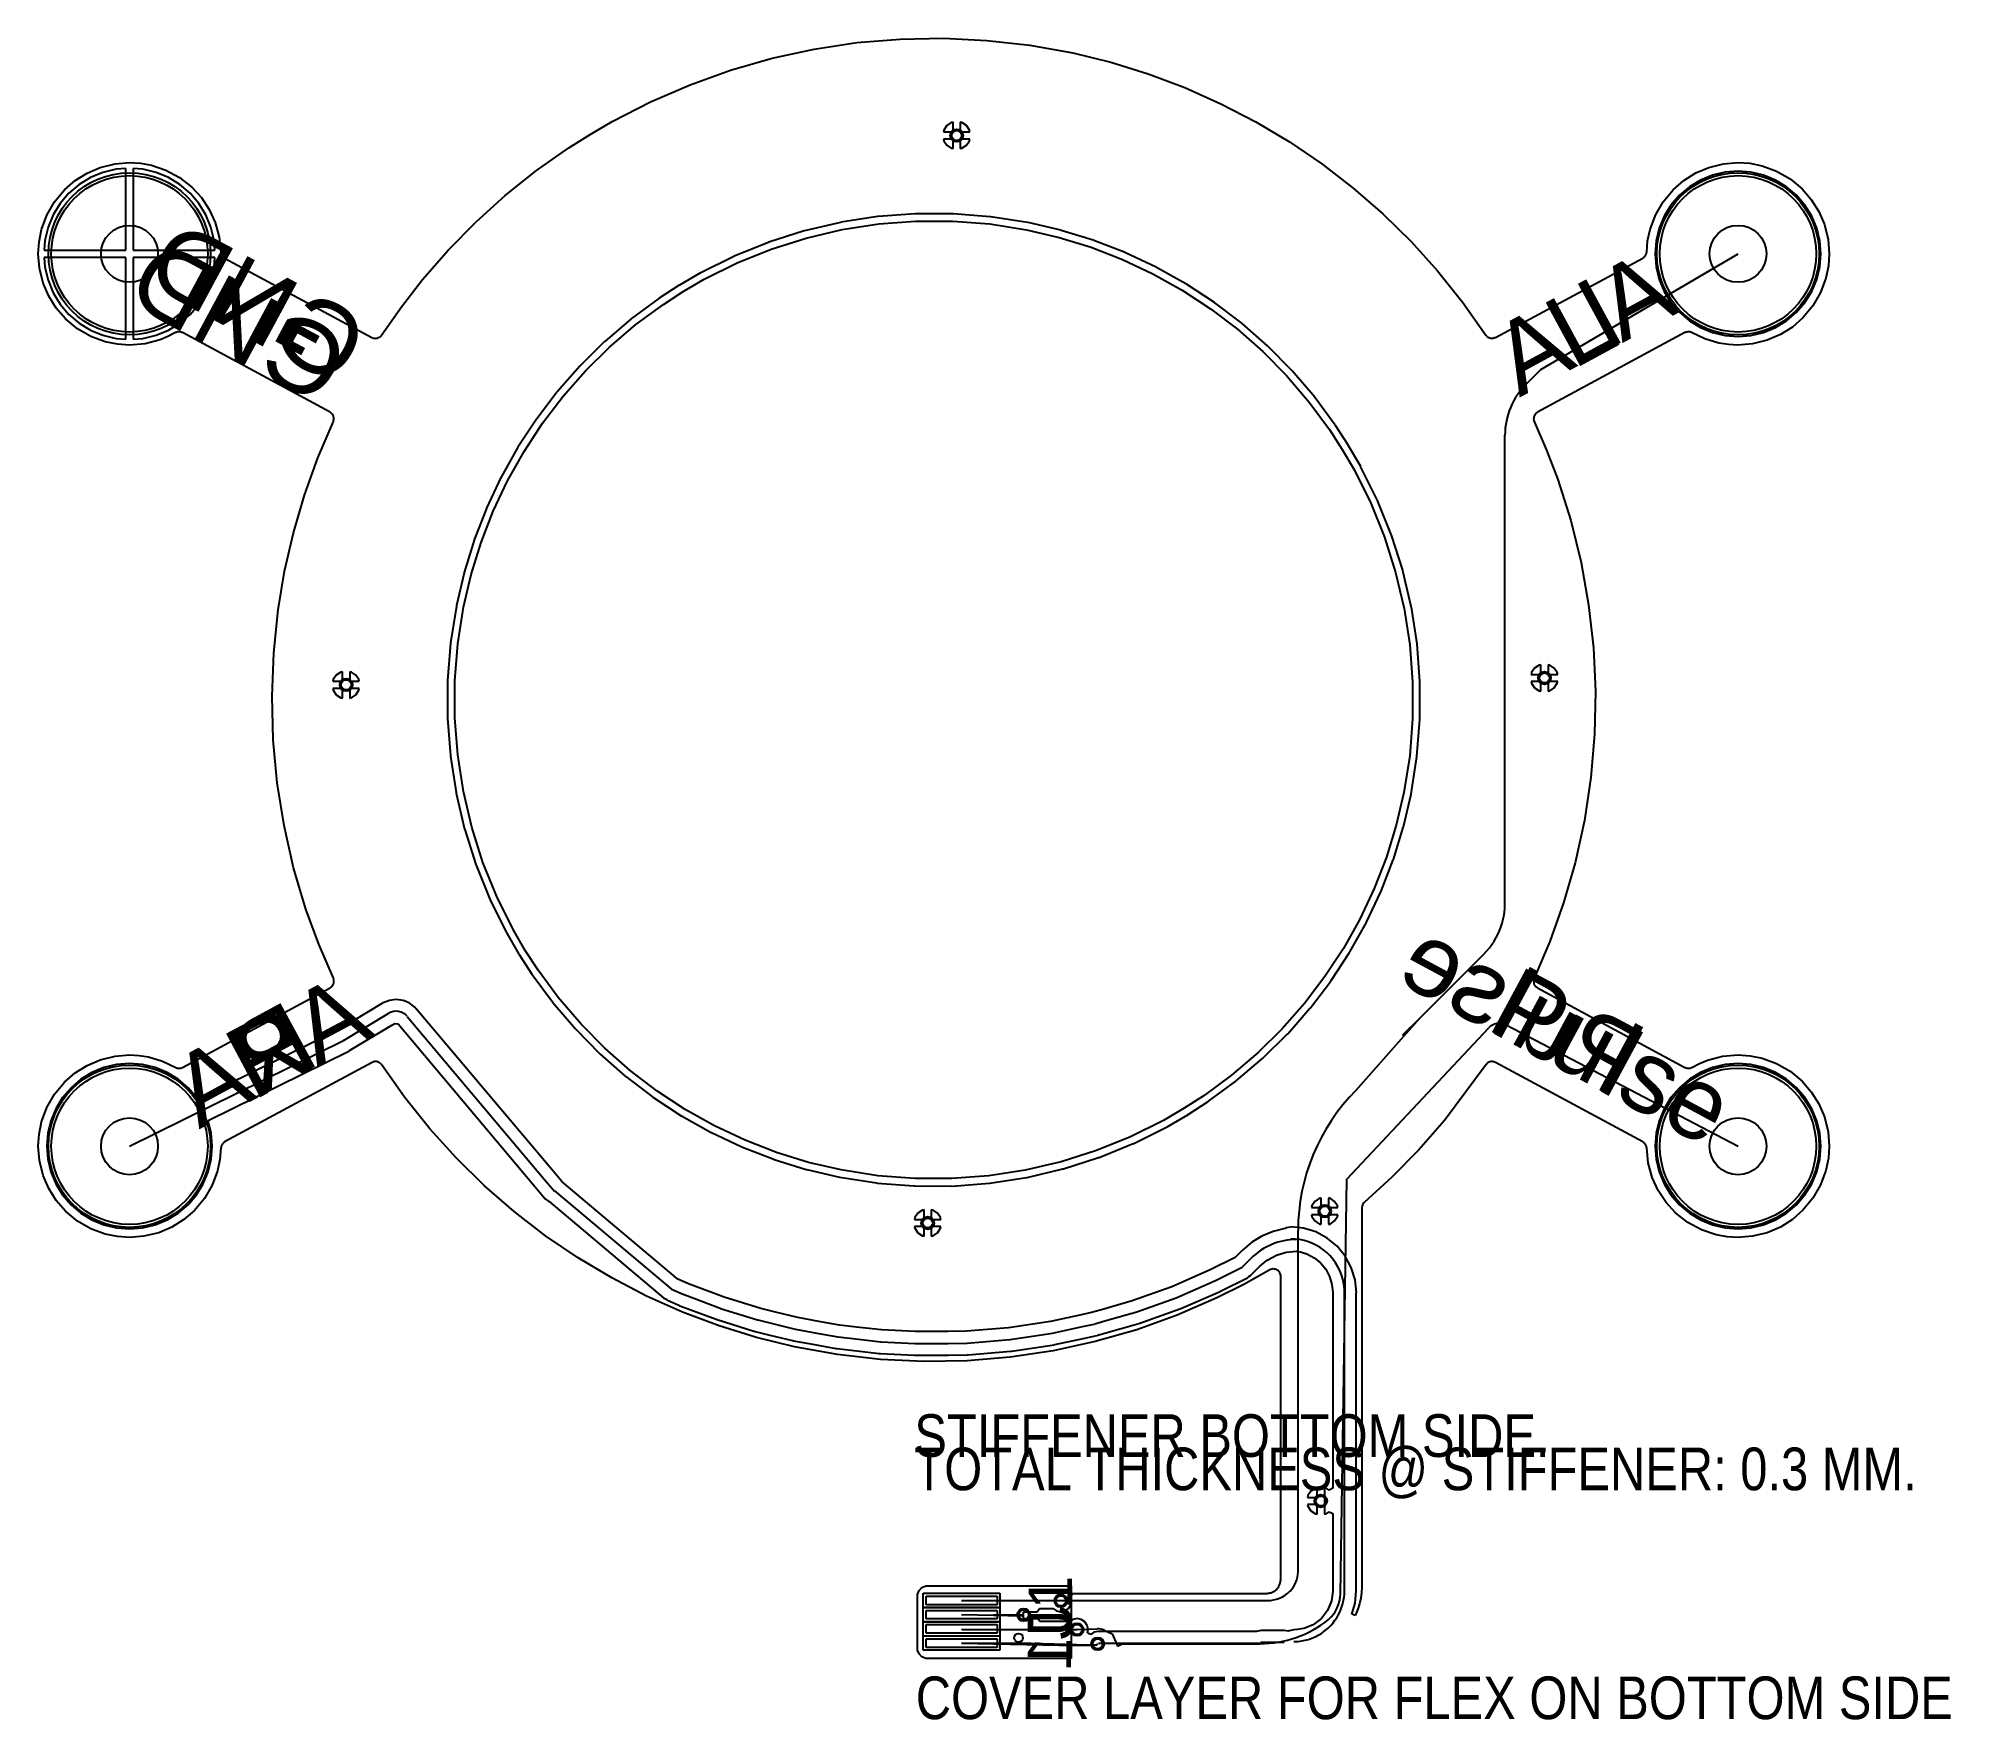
# Model space of a CAD drawing. Header units: millimetres. Extents: x -0.13 to 2.52, y -0.79 to 1.53.
import ezdxf

# ---------------------------------------------------------------- set-up
doc = ezdxf.new("R2010")
doc.units = ezdxf.units.MM
doc.header["$MEASUREMENT"] = 0
for name, color, linetype in [('BottomLayer', 5, 'Continuous'), ('BottomOverlay', 54, 'Continuous'), ('BottomPaste', 16, 'Continuous'), ('BottomSolder', 6, 'Continuous'), ('Mechanical4', 56, 'Continuous'), ('Mechanical5', 56, 'Continuous'), ('MultiLayer', 9, 'Continuous'), ('PadHoleLayer', 156, 'Continuous'), ('TopLayer', 1, 'Continuous'), ('TopOverlay', 2, 'Continuous'), ('TopPaste', 8, 'Continuous'), ('TopSolder', 216, 'Continuous'), ('ViaHoleLayer', 16, 'Continuous')]:
    doc.layers.add(name, color=color, linetype=linetype)
doc.styles.add('Arial', font='', dxfattribs={"height": 0.2})
doc.styles.add('Arial Narrow', font='', dxfattribs={"height": 0.2})
doc.styles.get('Arial').set_extended_font_data('Arial')
doc.styles.get('Arial Narrow').set_extended_font_data('Arial Narrow')

msp = doc.modelspace()

# ---------------------------------------------------------------- texts
at = {"layer": 'BottomOverlay', "style": 'Arial', "text_generation_flag": 2}
for s, height, rotation, p in [('GND', 0.1, 331.65, (0.2901, 1.0508)), ('LA', 0.1, 28.5, (2.0746, 1.1184)), ('Pulse', 0.1, 331.65, (2.0581, 0.0647)), ('RA', 0.1, 28.5, (0.2668, 0.1161)), ('J1', 0.06, 90, (1.3035, -0.6366))]:
    msp.add_text(s, height=height, rotation=rotation, dxfattribs=at).set_placement(p)
at = {"layer": 'Mechanical4', "style": 'Arial Narrow'}
for s, p in [('STIFFENER BOTTOM SIDE.', (1.0866, -0.4298)), ('TOTAL THICKNESS @ STIFFENER: 0.3 MM.', (1.0866, -0.4759))]:
    msp.add_text(s, height=0.059055, dxfattribs=at).set_placement(p)
at = {"layer": 'Mechanical5', "style": 'Arial Narrow'}
msp.add_text('COVER LAYER FOR FLEX ON BOTTOM SIDE', height=0.059055, dxfattribs=at).set_placement((1.0886, -0.7929))
at = {"layer": 'TopOverlay', "style": 'Arial'}
for s, height, rotation, p in [('GND', 0.1, 151.75, (0.3121, 1.1125)), ('LA', 0.1, 28.5, (1.9984, 1.0752)), ('Pulse', 0.1, 331.65, (1.8762, 0.1639)), ('RA', 0.1, 28, (0.1706, 0.0627)), ('J1', 0.06, 90, (1.3048, -0.6828))]:
    msp.add_text(s, height=height, rotation=rotation, dxfattribs=at).set_placement(p)

# ---------------------------------------------------------------- linework, layer by layer
at = {"layer": 'BottomLayer'}
for p, q in [((0.8896, 1.5069), (0.948, 1.5196)), ((0.948, 1.5196), (1.0072, 1.5285)), ((1.0072, 1.5285), (1.067, 1.5335)), ((1.067, 1.5335), (1.1269, 1.5346)), ((1.1269, 1.5346), (1.1869, 1.5317)), ((1.1869, 1.5317), (1.2466, 1.525)), ((1.2466, 1.525), (1.3059, 1.5143)), ((1.3059, 1.5143), (1.3585, 1.5013)), ((0.7761, 1.4703), (0.8322, 1.4904)), ((0.8322, 1.4904), (0.8896, 1.5069)), ((1.3585, 1.5013), (1.4104, 1.4853)), ((1.4104, 1.4853), (1.4612, 1.4662)), ((0.7214, 1.4466), (0.7761, 1.4703)), ((1.4612, 1.4662), (1.5108, 1.444)), ((0.6684, 1.4193), (0.7214, 1.4466)), ((1.5108, 1.444), (1.5592, 1.419)), ((0.6377, 1.4015), (0.6684, 1.4193)), ((1.1274, 1.4074), (1.127, 1.405)), ((1.127, 1.405), (1.1402, 1.405)), ((1.1316, 1.4136), (1.1274, 1.4074)), ((1.1378, 1.4178), (1.1316, 1.4136)), ((1.1402, 1.4182), (1.1378, 1.4178)), ((1.1402, 1.405), (1.1402, 1.4182)), ((1.1525, 1.4178), (1.1502, 1.4182)), ((1.1502, 1.4182), (1.1502, 1.405)), ((1.1502, 1.405), (1.1634, 1.405)), ((1.1588, 1.4136), (1.1525, 1.4178)), ((1.163, 1.4074), (1.1588, 1.4136)), ((1.1634, 1.405), (1.163, 1.4074)), ((1.5592, 1.419), (1.6059, 1.3911)), ((0.5635, 1.3513), (0.6082, 1.3828)), ((0.6082, 1.3828), (0.6377, 1.4015)), ((1.1402, 1.395), (1.127, 1.395)), ((1.127, 1.395), (1.1274, 1.3926)), ((1.1274, 1.3926), (1.1316, 1.3864)), ((1.1316, 1.3864), (1.1378, 1.3822)), ((1.1378, 1.3822), (1.1402, 1.3818)), ((1.1402, 1.3818), (1.1402, 1.395)), ((1.1634, 1.395), (1.1502, 1.395)), ((1.1502, 1.395), (1.1502, 1.3818)), ((1.1502, 1.3818), (1.1525, 1.3822)), ((1.1525, 1.3822), (1.1588, 1.3864)), ((1.1588, 1.3864), (1.163, 1.3926)), ((1.163, 1.3926), (1.1634, 1.395)), ((1.6059, 1.3911), (1.651, 1.3605)), ((-0.0586, 1.348), (-0.0405, 1.3558)), ((-0.0405, 1.3558), (-0.02, 1.3609)), ((-0.0186, 1.3533), (-0.0367, 1.3489)), ((-0.02, 1.3609), (0.0001, 1.3625)), ((-0.005, 1.3543), (-0.0186, 1.3533)), ((-0.005, 1.2411), (-0.005, 1.3543)), ((0.0001, 1.3625), (0.015, 1.3616)), ((0.0186, 1.3533), (0.005, 1.3543)), ((0.005, 1.3543), (0.005, 1.2411)), ((0.015, 1.3616), (0.0303, 1.3588)), ((0.0367, 1.3489), (0.0186, 1.3533)), ((0.0303, 1.3588), (0.0505, 1.3519)), ((0.0505, 1.3519), (0.0694, 1.3417)), ((0.5203, 1.3167), (0.5635, 1.3513)), ((1.651, 1.3605), (1.6942, 1.3271)), ((2.1684, 1.3481), (2.1865, 1.3558)), ((2.1865, 1.3558), (2.207, 1.3609)), ((2.207, 1.3609), (2.227, 1.3625)), ((2.227, 1.3507), (2.209, 1.3493)), ((2.227, 1.3625), (2.2435, 1.3614)), ((2.2449, 1.3493), (2.227, 1.3507)), ((2.2435, 1.3614), (2.2606, 1.3579)), ((2.2606, 1.3579), (2.2805, 1.3505)), ((2.2805, 1.3505), (2.2991, 1.3399)), ((-0.1037, 1.3082), (-0.09, 1.3248)), ((-0.09, 1.3248), (-0.0753, 1.3376)), ((-0.0697, 1.3321), (-0.0839, 1.32)), ((-0.0753, 1.3376), (-0.0586, 1.348)), ((-0.0539, 1.3418), (-0.0697, 1.3321)), ((-0.0367, 1.3489), (-0.0539, 1.3418)), ((0.0539, 1.3418), (0.0367, 1.3489)), ((0.0697, 1.3321), (0.0539, 1.3418)), ((0.0694, 1.3417), (0.0864, 1.3283)), ((0.0839, 1.32), (0.0697, 1.3321)), ((0.0864, 1.3283), (0.0995, 1.3139)), ((1.6942, 1.3271), (1.7354, 1.2913)), ((2.1233, 1.3083), (2.1371, 1.3249)), ((2.1371, 1.3249), (2.1518, 1.3376)), ((2.1596, 1.3288), (2.1459, 1.3172)), ((2.1518, 1.3376), (2.1684, 1.3481)), ((2.1749, 1.3382), (2.1596, 1.3288)), ((2.1915, 1.3451), (2.1749, 1.3382)), ((2.209, 1.3493), (2.1915, 1.3451)), ((2.2624, 1.3451), (2.2449, 1.3493)), ((2.279, 1.3382), (2.2624, 1.3451)), ((2.2943, 1.3288), (2.279, 1.3382)), ((2.308, 1.3172), (2.2943, 1.3288)), ((2.2991, 1.3399), (2.3157, 1.3261)), ((2.3157, 1.3261), (2.3284, 1.3114)), ((-0.1144, 1.2897), (-0.1037, 1.3082)), ((-0.096, 1.3058), (-0.1057, 1.29)), ((-0.0839, 1.32), (-0.096, 1.3058)), ((0.096, 1.3058), (0.0839, 1.32)), ((0.1057, 1.29), (0.096, 1.3058)), ((0.0995, 1.3139), (0.1104, 1.2975)), ((0.1104, 1.2975), (0.1186, 1.2796)), ((0.4798, 1.2802), (0.5203, 1.3167)), ((2.1126, 1.2898), (2.1233, 1.3083)), ((2.1342, 1.3035), (2.1248, 1.2881)), ((2.1459, 1.3172), (2.1342, 1.3035)), ((2.3197, 1.3035), (2.308, 1.3172)), ((2.3291, 1.2881), (2.3197, 1.3035)), ((2.3284, 1.3114), (2.3389, 1.2948)), ((-0.1218, 1.2697), (-0.1144, 1.2897)), ((-0.1128, 1.2728), (-0.1172, 1.2547)), ((-0.1057, 1.29), (-0.1128, 1.2728)), ((0.1128, 1.2728), (0.1057, 1.29)), ((0.1172, 1.2547), (0.1128, 1.2728)), ((0.1186, 1.2796), (0.1243, 1.259)), ((0.4416, 1.2414), (0.4798, 1.2802)), ((0.9844, 1.2796), (0.9346, 1.2679)), ((0.9848, 1.2796), (0.9844, 1.2796)), ((0.9852, 1.2798), (0.9848, 1.2796)), ((1.0357, 1.2876), (0.9852, 1.2798)), ((1.0361, 1.2876), (1.0357, 1.2876)), ((1.0365, 1.2877), (1.0361, 1.2876)), ((1.0876, 1.2916), (1.0365, 1.2877)), ((1.088, 1.2915), (1.0876, 1.2916)), ((1.0884, 1.2916), (1.088, 1.2915)), ((1.1397, 1.2916), (1.0884, 1.2916)), ((1.1401, 1.2915), (1.1397, 1.2916)), ((1.1405, 1.2915), (1.1401, 1.2915)), ((1.1918, 1.2875), (1.1405, 1.2915)), ((1.1921, 1.2874), (1.1918, 1.2875)), ((1.1925, 1.2874), (1.1921, 1.2874)), ((1.2434, 1.2794), (1.1925, 1.2874)), ((1.2438, 1.2793), (1.2434, 1.2794)), ((1.2441, 1.2793), (1.2438, 1.2793)), ((1.2893, 1.2687), (1.2441, 1.2793)), ((1.7354, 1.2913), (1.7744, 1.253)), ((2.1052, 1.2698), (2.1126, 1.2898)), ((2.118, 1.2715), (2.1138, 1.254)), ((2.1248, 1.2881), (2.118, 1.2715)), ((2.336, 1.2715), (2.3291, 1.2881)), ((2.3402, 1.254), (2.336, 1.2715)), ((2.3389, 1.2948), (2.3466, 1.2766)), ((2.3466, 1.2766), (2.3517, 1.2561)), ((-0.1263, 1.2362), (-0.1253, 1.2527)), ((-0.1253, 1.2527), (-0.1218, 1.2697)), ((-0.1172, 1.2547), (-0.1182, 1.2411)), ((0.1182, 1.2411), (0.1172, 1.2547)), ((0.1243, 1.259), (0.1264, 1.2382)), ((0.8845, 1.252), (0.8373, 1.2329)), ((0.8849, 1.2521), (0.8845, 1.252)), ((0.8853, 1.2523), (0.8849, 1.2521)), ((0.9339, 1.2677), (0.8853, 1.2523)), ((0.9343, 1.2677), (0.9339, 1.2677)), ((0.9346, 1.2679), (0.9343, 1.2677)), ((1.2897, 1.2686), (1.2893, 1.2687)), ((1.29, 1.2685), (1.2897, 1.2686)), ((1.3344, 1.2548), (1.29, 1.2685)), ((1.3347, 1.2547), (1.3344, 1.2548)), ((1.3351, 1.2546), (1.3347, 1.2547)), ((1.3784, 1.2378), (1.3351, 1.2546)), ((1.7744, 1.253), (1.8111, 1.2124)), ((2.1006, 1.2384), (2.1019, 1.2543)), ((2.1019, 1.2543), (2.1052, 1.2698)), ((2.1138, 1.254), (2.1123, 1.2361)), ((2.3416, 1.2361), (2.3402, 1.254)), ((2.3517, 1.2561), (2.3533, 1.236)), ((-0.1248, 1.2162), (-0.1263, 1.2362)), ((-0.1182, 1.2411), (-0.005, 1.2411)), ((-0.005, 1.2311), (-0.1182, 1.2311)), ((-0.1182, 1.2311), (-0.1172, 1.2175)), ((-0.005, 1.1179), (-0.005, 1.2311)), ((0.005, 1.2411), (0.1182, 1.2411)), ((0.1182, 1.2311), (0.005, 1.2311)), ((0.005, 1.2311), (0.005, 1.1179)), ((0.1172, 1.2175), (0.1182, 1.2311)), ((0.1264, 1.2382), (0.1267, 1.2373)), ((0.1267, 1.2373), (0.1268, 1.2363)), ((0.1268, 1.2363), (0.1273, 1.2354)), ((0.1273, 1.2354), (0.1276, 1.2344)), ((0.1276, 1.2344), (0.1282, 1.2337)), ((0.1282, 1.2337), (0.1286, 1.2328)), ((0.1286, 1.2328), (0.1294, 1.2321)), ((0.1294, 1.2321), (0.1301, 1.2313)), ((0.1301, 1.2313), (0.1309, 1.2309)), ((0.1309, 1.2309), (0.1317, 1.2303)), ((0.1317, 1.2303), (0.3357, 1.1201)), ((0.4058, 1.2004), (0.4416, 1.2414)), ((0.8366, 1.2326), (0.7911, 1.2099)), ((0.837, 1.2327), (0.8366, 1.2326)), ((0.8373, 1.2329), (0.837, 1.2327)), ((1.3788, 1.2376), (1.3784, 1.2378)), ((1.3791, 1.2375), (1.3788, 1.2376)), ((1.4212, 1.2177), (1.3791, 1.2375)), ((1.8911, 1.1204), (2.0953, 1.2303)), ((2.0953, 1.2303), (2.0961, 1.2309)), ((2.0961, 1.2309), (2.097, 1.2314)), ((2.097, 1.2314), (2.0976, 1.2322)), ((2.0976, 1.2322), (2.0983, 1.2328)), ((2.0983, 1.2328), (2.0988, 1.2337)), ((2.0988, 1.2337), (2.0995, 1.2346)), ((2.0995, 1.2346), (2.0998, 1.2355)), ((2.0998, 1.2355), (2.1002, 1.2363)), ((2.1002, 1.2363), (2.1003, 1.2374)), ((2.1003, 1.2374), (2.1006, 1.2384)), ((2.1123, 1.2361), (2.1138, 1.2182)), ((2.1138, 1.2182), (2.118, 1.2007)), ((2.336, 1.2007), (2.3402, 1.2182)), ((2.3402, 1.2182), (2.3416, 1.2361)), ((2.3522, 1.2195), (2.3488, 1.2025)), ((2.3533, 1.236), (2.3522, 1.2195)), ((-0.1197, 1.1956), (-0.1248, 1.2162)), ((-0.1119, 1.1775), (-0.1197, 1.1956)), ((-0.1172, 1.2175), (-0.1128, 1.1994)), ((-0.1128, 1.1994), (-0.1057, 1.1822)), ((0.1057, 1.1822), (0.1128, 1.1994)), ((0.1128, 1.1994), (0.1172, 1.2175)), ((0.3765, 1.1628), (0.4058, 1.2004)), ((0.7611, 1.1926), (0.7335, 1.1747)), ((0.7613, 1.1927), (0.7611, 1.1926)), ((0.7615, 1.1928), (0.7613, 1.1927)), ((0.7905, 1.2096), (0.7615, 1.1928)), ((0.7908, 1.2097), (0.7905, 1.2096)), ((0.7911, 1.2099), (0.7908, 1.2097)), ((1.4215, 1.2175), (1.4212, 1.2177)), ((1.4219, 1.2173), (1.4215, 1.2175)), ((1.4626, 1.1946), (1.4219, 1.2173)), ((1.4628, 1.1943), (1.4626, 1.1946)), ((1.4632, 1.1942), (1.4628, 1.1943)), ((1.5022, 1.1686), (1.4632, 1.1942)), ((1.8111, 1.2124), (1.8462, 1.1686)), ((2.118, 1.2007), (2.1248, 1.1841)), ((2.3291, 1.1841), (2.336, 1.2007)), ((2.3488, 1.2025), (2.3414, 1.1825)), ((-0.1015, 1.1608), (-0.1119, 1.1775)), ((-0.1057, 1.1822), (-0.096, 1.1664)), ((-0.096, 1.1664), (-0.0839, 1.1522)), ((0.0839, 1.1522), (0.096, 1.1664)), ((0.096, 1.1664), (0.1057, 1.1822)), ((0.733, 1.1744), (0.6952, 1.1465)), ((0.7333, 1.1745), (0.733, 1.1744)), ((0.7335, 1.1747), (0.7333, 1.1745)), ((1.5025, 1.1683), (1.5022, 1.1686)), ((1.5028, 1.1682), (1.5025, 1.1683)), ((1.54, 1.1399), (1.5028, 1.1682)), ((1.8462, 1.1686), (1.8779, 1.1235)), ((2.1248, 1.1841), (2.1342, 1.1687)), ((2.1342, 1.1687), (2.1459, 1.1551)), ((2.308, 1.1551), (2.3197, 1.1687)), ((2.3197, 1.1687), (2.3291, 1.1841)), ((2.3414, 1.1825), (2.3307, 1.164)), ((-0.0887, 1.1461), (-0.1015, 1.1608)), ((-0.0721, 1.1324), (-0.0887, 1.1461)), ((-0.0839, 1.1522), (-0.0697, 1.1401)), ((-0.0697, 1.1401), (-0.0539, 1.1304)), ((0.0539, 1.1304), (0.0697, 1.1401)), ((0.0697, 1.1401), (0.0839, 1.1522)), ((0.3489, 1.1233), (0.3765, 1.1628)), ((0.6946, 1.146), (0.6579, 1.1146)), ((0.6949, 1.1462), (0.6946, 1.146)), ((0.6952, 1.1465), (0.6949, 1.1462)), ((1.5402, 1.1396), (1.54, 1.1399)), ((1.5406, 1.1394), (1.5402, 1.1396)), ((1.5757, 1.1085), (1.5406, 1.1394)), ((2.1459, 1.1551), (2.1596, 1.1434)), ((2.1596, 1.1434), (2.1749, 1.134)), ((2.279, 1.134), (2.2943, 1.1434)), ((2.2943, 1.1434), (2.308, 1.1551)), ((2.3169, 1.1474), (2.3022, 1.1346)), ((2.3307, 1.164), (2.3169, 1.1474)), ((-0.0536, 1.1217), (-0.0721, 1.1324)), ((-0.0539, 1.1304), (-0.0367, 1.1233)), ((-0.0336, 1.1143), (-0.0536, 1.1217)), ((-0.0367, 1.1233), (-0.0186, 1.1189)), ((-0.0166, 1.1109), (-0.0336, 1.1143)), ((-0.0186, 1.1189), (-0.005, 1.1179)), ((0.005, 1.1179), (0.0186, 1.1189)), ((0.0186, 1.1189), (0.0367, 1.1233)), ((0.0424, 1.1171), (0.0215, 1.1116)), ((0.0367, 1.1233), (0.0539, 1.1304)), ((0.0532, 1.1215), (0.0424, 1.1171)), ((0.0639, 1.127), (0.0532, 1.1215)), ((0.0648, 1.1273), (0.0639, 1.127)), ((0.0657, 1.1278), (0.0648, 1.1273)), ((0.0667, 1.1279), (0.0657, 1.1278)), ((0.0677, 1.1282), (0.0667, 1.1279)), ((0.0686, 1.1281), (0.0677, 1.1282)), ((0.0696, 1.1281), (0.0686, 1.1281)), ((0.0706, 1.1278), (0.0696, 1.1281)), ((0.0716, 1.1277), (0.0706, 1.1278)), ((0.0725, 1.1273), (0.0716, 1.1277)), ((0.0734, 1.127), (0.0725, 1.1273)), ((0.2777, 1.0167), (0.0734, 1.127)), ((0.3357, 1.1201), (0.337, 1.1197)), ((0.337, 1.1197), (0.3383, 1.1192)), ((0.3383, 1.1192), (0.3389, 1.1191)), ((0.3389, 1.1191), (0.3395, 1.119)), ((0.3395, 1.119), (0.3409, 1.1191)), ((0.3409, 1.1191), (0.3423, 1.1191)), ((0.3423, 1.1191), (0.3428, 1.1193)), ((0.3428, 1.1193), (0.3434, 1.1193)), ((0.3434, 1.1193), (0.3447, 1.12)), ((0.3447, 1.12), (0.346, 1.1205)), ((0.346, 1.1205), (0.3464, 1.1209)), ((0.3464, 1.1209), (0.3469, 1.1212)), ((0.3469, 1.1212), (0.3478, 1.1223)), ((0.3478, 1.1223), (0.3489, 1.1233)), ((0.6573, 1.1141), (0.624, 1.0812)), ((0.6576, 1.1144), (0.6573, 1.1141)), ((0.6579, 1.1146), (0.6576, 1.1144)), ((1.8779, 1.1235), (1.8789, 1.1226)), ((1.8789, 1.1226), (1.8798, 1.1215)), ((1.8798, 1.1215), (1.8804, 1.1212)), ((1.8804, 1.1212), (1.8808, 1.1208)), ((1.8808, 1.1208), (1.8821, 1.1203)), ((1.8821, 1.1203), (1.8833, 1.1197)), ((1.8833, 1.1197), (1.8839, 1.1196)), ((1.8839, 1.1196), (1.8845, 1.1194)), ((1.8845, 1.1194), (1.8859, 1.1194)), ((1.8859, 1.1194), (1.8873, 1.1193)), ((1.8873, 1.1193), (1.8879, 1.1195)), ((1.8879, 1.1195), (1.8885, 1.1195)), ((1.8885, 1.1195), (1.8898, 1.12)), ((1.8898, 1.12), (1.8911, 1.1204)), ((2.1535, 1.127), (1.9493, 1.0167)), ((2.1543, 1.1272), (2.1535, 1.127)), ((2.155, 1.1276), (2.1543, 1.1272)), ((2.1562, 1.1278), (2.155, 1.1276)), ((2.1574, 1.1281), (2.1562, 1.1278)), ((2.1582, 1.1281), (2.1574, 1.1281)), ((2.159, 1.1282), (2.1582, 1.1281)), ((2.1601, 1.1279), (2.159, 1.1282)), ((2.1613, 1.1278), (2.1601, 1.1279)), ((2.162, 1.1274), (2.1613, 1.1278)), ((2.1628, 1.1272), (2.162, 1.1274)), ((2.1812, 1.1183), (2.1628, 1.1272)), ((2.1749, 1.134), (2.1915, 1.1271)), ((2.2003, 1.1126), (2.1812, 1.1183)), ((2.1915, 1.1271), (2.209, 1.1229)), ((2.2136, 1.1105), (2.2003, 1.1126)), ((2.209, 1.1229), (2.227, 1.1215)), ((2.227, 1.1215), (2.2449, 1.1229)), ((2.2449, 1.1229), (2.2624, 1.1271)), ((2.2675, 1.1164), (2.2469, 1.1114)), ((2.2624, 1.1271), (2.279, 1.134)), ((2.2856, 1.1242), (2.2675, 1.1164)), ((2.3022, 1.1346), (2.2856, 1.1242)), ((-0.0001, 1.1098), (-0.0166, 1.1109)), ((0.0215, 1.1116), (-0.0001, 1.1098)), ((1.5759, 1.1082), (1.5757, 1.1085)), ((1.5762, 1.108), (1.5759, 1.1082)), ((1.6092, 1.0746), (1.5762, 1.108)), ((2.2268, 1.1098), (2.2136, 1.1105)), ((2.2469, 1.1114), (2.2268, 1.1098)), ((0.6235, 1.0807), (0.5926, 1.0455)), ((0.6238, 1.0809), (0.6235, 1.0807)), ((0.624, 1.0812), (0.6238, 1.0809)), ((1.6094, 1.0743), (1.6092, 1.0746)), ((1.6097, 1.0741), (1.6094, 1.0743)), ((1.641, 1.0374), (1.6097, 1.0741)), ((0.5921, 1.045), (0.5638, 1.0078)), ((0.5924, 1.0452), (0.5921, 1.045)), ((0.5926, 1.0455), (0.5924, 1.0452)), ((1.6412, 1.037), (1.641, 1.0374)), ((1.6415, 1.0368), (1.6412, 1.037)), ((1.6694, 0.9989), (1.6415, 1.0368)), ((0.2788, 1.0157), (0.2777, 1.0167)), ((0.2801, 1.0149), (0.2788, 1.0157)), ((0.2804, 1.0145), (0.2801, 1.0149)), ((0.2807, 1.0142), (0.2804, 1.0145)), ((0.2814, 1.0128), (0.2807, 1.0142)), ((0.2823, 1.0115), (0.2814, 1.0128)), ((0.2824, 1.0111), (0.2823, 1.0115)), ((0.2826, 1.0107), (0.2824, 1.0111)), ((0.2825, 1.0052), (0.283, 1.0067)), ((0.2827, 1.0091), (0.2826, 1.0107)), ((0.283, 1.0076), (0.2827, 1.0091)), ((0.2829, 1.0072), (0.283, 1.0076)), ((0.283, 1.0067), (0.2829, 1.0072)), ((0.5634, 1.0072), (0.5377, 0.9682)), ((0.5636, 1.0075), (0.5634, 1.0072)), ((0.5638, 1.0078), (0.5636, 1.0075)), ((1.9442, 1.0091), (1.944, 1.0076)), ((1.944, 1.0076), (1.9441, 1.0071)), ((1.9441, 1.0071), (1.944, 1.0067)), ((1.944, 1.0067), (1.9445, 1.0052)), ((1.9444, 1.0107), (1.9442, 1.0091)), ((1.9446, 1.011), (1.9444, 1.0107)), ((1.9447, 1.0115), (1.9446, 1.011)), ((1.9455, 1.0128), (1.9447, 1.0115)), ((1.9462, 1.0142), (1.9455, 1.0128)), ((1.9466, 1.0145), (1.9462, 1.0142)), ((1.9468, 1.0148), (1.9466, 1.0145)), ((1.9481, 1.0157), (1.9468, 1.0148)), ((1.9493, 1.0167), (1.9481, 1.0157)), ((0.2607, 0.9534), (0.2822, 1.0037)), ((0.2822, 1.0037), (0.2825, 1.0052)), ((1.6695, 0.9987), (1.6694, 0.9989)), ((1.6697, 0.9984), (1.6695, 0.9987)), ((1.6876, 0.9709), (1.6697, 0.9984)), ((1.9445, 1.0052), (1.9448, 1.0037)), ((1.9448, 1.0037), (1.962, 0.9643)), ((0.2422, 0.9018), (0.2607, 0.9534)), ((0.5374, 0.9676), (0.5146, 0.9269)), ((0.5376, 0.9678), (0.5374, 0.9676)), ((0.5377, 0.9682), (0.5376, 0.9678)), ((1.6877, 0.9706), (1.6876, 0.9709)), ((1.6878, 0.9704), (1.6877, 0.9706)), ((1.7046, 0.9415), (1.6878, 0.9704)), ((1.962, 0.9643), (1.9774, 0.9237)), ((0.5146, 0.9269), (0.5145, 0.9265)), ((1.7047, 0.9412), (1.7046, 0.9415)), ((1.7049, 0.9409), (1.7047, 0.9412)), ((1.7276, 0.8954), (1.7049, 0.9409)), ((0.2269, 0.8497), (0.2422, 0.9018)), ((0.5143, 0.9262), (0.4944, 0.8841)), ((0.5145, 0.9265), (0.5143, 0.9262)), ((1.9774, 0.9237), (1.9954, 0.8668)), ((0.4942, 0.8834), (0.4774, 0.8401)), ((0.4944, 0.8837), (0.4942, 0.8834)), ((0.4944, 0.8841), (0.4944, 0.8837)), ((1.7277, 0.895), (1.7276, 0.8954)), ((1.7279, 0.8946), (1.7277, 0.895)), ((1.747, 0.8474), (1.7279, 0.8946)), ((0.2148, 0.7968), (0.2269, 0.8497)), ((1.7471, 0.847), (1.747, 0.8474)), ((1.9954, 0.8668), (2.0097, 0.8088)), ((0.4771, 0.8394), (0.4634, 0.795)), ((0.4773, 0.8397), (0.4771, 0.8394)), ((0.4774, 0.8401), (0.4773, 0.8397)), ((1.7473, 0.8467), (1.7471, 0.847)), ((1.7627, 0.7981), (1.7473, 0.8467)), ((0.2058, 0.7433), (0.2148, 0.7968)), ((0.4634, 0.7946), (0.4632, 0.7943)), ((0.4634, 0.795), (0.4634, 0.7946)), ((1.7628, 0.7977), (1.7627, 0.7981)), ((1.7629, 0.7973), (1.7628, 0.7977)), ((1.7746, 0.7476), (1.7629, 0.7973)), ((2.0097, 0.8088), (2.0202, 0.75)), ((0.4632, 0.7943), (0.4527, 0.7491)), ((0.1996, 0.6835), (0.2058, 0.7433)), ((0.4525, 0.7484), (0.4445, 0.6975)), ((0.4526, 0.7488), (0.4525, 0.7484)), ((0.4527, 0.7491), (0.4526, 0.7488)), ((1.7746, 0.7472), (1.7746, 0.7476)), ((1.7748, 0.7468), (1.7746, 0.7472)), ((1.7826, 0.6962), (1.7748, 0.7468)), ((2.0202, 0.75), (2.0269, 0.6905)), ((0.4444, 0.6968), (0.4404, 0.6455)), ((0.4445, 0.6971), (0.4444, 0.6968)), ((0.4445, 0.6975), (0.4445, 0.6971)), ((1.7826, 0.6958), (1.7826, 0.6962)), ((1.7827, 0.6954), (1.7826, 0.6958)), ((1.7866, 0.6443), (1.7827, 0.6954)), ((2.0269, 0.6905), (2.0296, 0.6307)), ((0.1973, 0.6234), (0.1996, 0.6835)), ((1.9454, 0.6624), (1.9413, 0.6562)), ((1.9517, 0.6666), (1.9454, 0.6624)), ((1.954, 0.667), (1.9517, 0.6666)), ((1.954, 0.6538), (1.954, 0.667)), ((1.9664, 0.6666), (1.964, 0.667)), ((1.964, 0.667), (1.964, 0.6538)), ((1.9726, 0.6624), (1.9664, 0.6666)), ((1.9768, 0.6562), (1.9726, 0.6624)), ((0.2821, 0.6466), (0.2816, 0.6442)), ((0.2816, 0.6442), (0.2949, 0.6442)), ((0.2863, 0.6528), (0.2821, 0.6466)), ((0.2925, 0.657), (0.2863, 0.6528)), ((0.2949, 0.6574), (0.2925, 0.657)), ((0.2949, 0.6442), (0.2949, 0.6574)), ((0.3072, 0.657), (0.3049, 0.6574)), ((0.3049, 0.6574), (0.3049, 0.6442)), ((0.3049, 0.6442), (0.3181, 0.6442)), ((0.3135, 0.6528), (0.3072, 0.657)), ((0.3176, 0.6466), (0.3135, 0.6528)), ((0.3181, 0.6442), (0.3176, 0.6466)), ((0.4404, 0.6447), (0.4403, 0.5934)), ((0.4404, 0.6455), (0.4405, 0.6451)), ((0.4405, 0.6451), (0.4404, 0.6447)), ((1.7866, 0.6439), (1.7866, 0.6443)), ((1.7866, 0.6436), (1.7866, 0.6439)), ((1.7866, 0.5922), (1.7866, 0.6436)), ((1.9413, 0.6562), (1.9408, 0.6538)), ((1.9408, 0.6538), (1.954, 0.6538)), ((1.954, 0.6438), (1.9408, 0.6438)), ((1.9408, 0.6438), (1.9413, 0.6414)), ((1.9413, 0.6414), (1.9454, 0.6352)), ((1.954, 0.6306), (1.954, 0.6438)), ((1.964, 0.6538), (1.9773, 0.6538)), ((1.9773, 0.6438), (1.964, 0.6438)), ((1.964, 0.6438), (1.964, 0.6306)), ((1.9726, 0.6352), (1.9768, 0.6414)), ((1.9773, 0.6538), (1.9768, 0.6562)), ((1.9768, 0.6414), (1.9773, 0.6438)), ((0.1989, 0.5633), (0.1973, 0.6234)), ((0.2949, 0.6342), (0.2816, 0.6342)), ((0.2816, 0.6342), (0.2821, 0.6318)), ((0.2821, 0.6318), (0.2863, 0.6256)), ((0.2863, 0.6256), (0.2925, 0.6214)), ((0.2925, 0.6214), (0.2949, 0.621)), ((0.2949, 0.621), (0.2949, 0.6342)), ((0.3181, 0.6342), (0.3049, 0.6342)), ((0.3049, 0.6342), (0.3049, 0.621)), ((0.3049, 0.621), (0.3072, 0.6214)), ((0.3072, 0.6214), (0.3135, 0.6256)), ((0.3135, 0.6256), (0.3176, 0.6318)), ((0.3176, 0.6318), (0.3181, 0.6342)), ((1.9454, 0.6352), (1.9517, 0.631)), ((1.9517, 0.631), (1.954, 0.6306)), ((1.964, 0.6306), (1.9664, 0.631)), ((1.9664, 0.631), (1.9726, 0.6352)), ((2.0296, 0.6307), (2.0285, 0.5708)), ((0.4403, 0.5934), (0.4404, 0.593)), ((0.4404, 0.593), (0.4404, 0.5926)), ((0.4404, 0.5926), (0.4443, 0.5415)), ((1.7825, 0.5402), (1.7866, 0.5914)), ((1.7865, 0.5918), (1.7866, 0.5922)), ((1.7866, 0.5914), (1.7865, 0.5918)), ((0.2045, 0.5036), (0.1989, 0.5633)), ((2.0285, 0.5708), (2.0234, 0.5109)), ((0.4443, 0.5415), (0.4444, 0.5411)), ((0.4444, 0.5411), (0.4444, 0.5407)), ((0.4444, 0.5407), (0.4522, 0.4901)), ((1.7744, 0.4885), (1.7824, 0.5394)), ((1.7824, 0.5398), (1.7825, 0.5402)), ((1.7824, 0.5394), (1.7824, 0.5398)), ((0.2139, 0.4444), (0.2045, 0.5036)), ((2.0234, 0.5109), (2.0144, 0.4516)), ((0.4522, 0.4901), (0.4523, 0.4898)), ((0.4523, 0.4898), (0.4523, 0.4894)), ((0.4523, 0.4894), (0.464, 0.4396)), ((1.7637, 0.4426), (1.7743, 0.4878)), ((1.7743, 0.4882), (1.7744, 0.4885)), ((1.7743, 0.4878), (1.7743, 0.4882)), ((2.0144, 0.4516), (2.0015, 0.3929)), ((0.2272, 0.3861), (0.2139, 0.4444)), ((0.464, 0.4396), (0.4642, 0.4393)), ((0.4642, 0.4393), (0.4642, 0.4389)), ((0.4642, 0.4389), (0.4797, 0.3903)), ((1.7498, 0.3975), (1.7636, 0.4419)), ((1.7636, 0.4423), (1.7637, 0.4426)), ((1.7636, 0.4419), (1.7636, 0.4423)), ((1.7496, 0.3969), (1.7497, 0.3972)), ((1.7497, 0.3972), (1.7498, 0.3975)), ((0.2443, 0.3287), (0.2272, 0.3861)), ((0.4797, 0.3903), (0.4799, 0.3899)), ((0.4799, 0.3899), (0.48, 0.3895)), ((0.48, 0.3895), (0.4991, 0.3423)), ((1.7328, 0.3535), (1.7496, 0.3969)), ((2.0015, 0.3929), (1.9855, 0.3372)), ((1.7127, 0.3107), (1.7325, 0.3528)), ((1.7325, 0.3528), (1.7326, 0.3532)), ((1.7326, 0.3532), (1.7328, 0.3535)), ((0.262, 0.2801), (0.2443, 0.3287)), ((0.4991, 0.3423), (0.4993, 0.342)), ((0.4993, 0.342), (0.4994, 0.3416)), ((0.4994, 0.3416), (0.522, 0.296)), ((1.9855, 0.3372), (1.9664, 0.2839)), ((0.522, 0.296), (0.5222, 0.2958)), ((0.5222, 0.2958), (0.5223, 0.2955)), ((0.5223, 0.2955), (0.5391, 0.2665)), ((1.6896, 0.2694), (1.7124, 0.3101)), ((1.7124, 0.3101), (1.7125, 0.3104)), ((1.7125, 0.3104), (1.7127, 0.3107)), ((0.2823, 0.2329), (0.262, 0.2801)), ((0.5391, 0.2665), (0.5393, 0.2663)), ((0.5393, 0.2663), (0.5394, 0.2661)), ((0.5394, 0.2661), (0.5572, 0.2385)), ((1.6636, 0.2297), (1.6892, 0.2688)), ((1.6892, 0.2688), (1.6893, 0.2691)), ((1.6893, 0.2691), (1.6896, 0.2694)), ((1.9664, 0.2839), (1.9446, 0.2329)), ((0.5572, 0.2385), (0.5575, 0.2383)), ((0.0734, 0.1095), (0.2778, 0.2199)), ((0.2778, 0.2199), (0.279, 0.2209)), ((0.279, 0.2209), (0.2803, 0.2218)), ((0.2803, 0.2218), (0.2805, 0.2221)), ((0.2805, 0.2221), (0.2809, 0.2224)), ((0.2809, 0.2224), (0.2816, 0.2238)), ((0.2816, 0.2238), (0.2824, 0.2251)), ((0.2827, 0.2314), (0.2823, 0.2329)), ((0.2824, 0.2251), (0.2825, 0.2256)), ((0.2825, 0.2256), (0.2827, 0.226)), ((0.2831, 0.2299), (0.2827, 0.2314)), ((0.2827, 0.226), (0.2829, 0.2275)), ((0.2829, 0.2275), (0.2832, 0.229)), ((0.2831, 0.2295), (0.2831, 0.2299)), ((0.2832, 0.229), (0.2831, 0.2295)), ((0.5575, 0.2383), (0.5576, 0.238)), ((0.5576, 0.238), (0.5855, 0.2002)), ((1.6349, 0.1919), (1.6632, 0.2291)), ((1.6632, 0.2291), (1.6634, 0.2295)), ((1.6634, 0.2295), (1.6636, 0.2297)), ((1.9439, 0.2294), (1.9438, 0.229)), ((1.9438, 0.229), (1.9441, 0.2275)), ((1.9443, 0.2314), (1.9439, 0.2299)), ((1.9439, 0.2299), (1.9439, 0.2294)), ((1.9441, 0.2275), (1.9442, 0.226)), ((1.9442, 0.226), (1.9444, 0.2255)), ((1.9446, 0.2329), (1.9443, 0.2314)), ((1.9444, 0.2255), (1.9445, 0.2251)), ((1.9445, 0.2251), (1.9454, 0.2238)), ((1.9454, 0.2238), (1.9461, 0.2224)), ((1.9461, 0.2224), (1.9465, 0.2221)), ((1.9465, 0.2221), (1.9467, 0.2217)), ((1.9467, 0.2217), (1.948, 0.2209)), ((1.948, 0.2209), (1.9492, 0.2199)), ((1.9492, 0.2199), (2.1535, 0.1095)), ((0.3505, 0.1985), (0.2885, 0.1611)), ((0.3508, 0.1986), (0.3505, 0.1985)), ((0.3511, 0.1988), (0.3508, 0.1986)), ((0.3599, 0.2024), (0.3511, 0.1988)), ((0.3693, 0.2037), (0.3599, 0.2024)), ((0.3787, 0.2024), (0.3693, 0.2037)), ((0.3874, 0.1988), (0.3787, 0.2024)), ((0.395, 0.193), (0.3874, 0.1988)), ((0.3962, 0.1915), (0.395, 0.193)), ((0.3971, 0.1907), (0.3962, 0.1915)), ((0.5868, -0.0348), (0.3971, 0.1907)), ((0.5855, 0.2002), (0.5858, 0.1999)), ((0.5858, 0.1999), (0.5859, 0.1996)), ((0.5859, 0.1996), (0.6173, 0.1629)), ((1.6035, 0.1562), (1.6344, 0.1914)), ((1.6344, 0.1914), (1.6346, 0.1917)), ((1.6346, 0.1917), (1.6349, 0.1919)), ((0.2885, 0.1611), (0.0943, 0.0652)), ((0.2964, 0.1468), (0.359, 0.1845)), ((0.3048, 0.1328), (0.3631, 0.168)), ((0.3631, 0.168), (0.3675, 0.1704)), ((0.3675, 0.1704), (0.3721, 0.1697)), ((0.3721, 0.1697), (0.3721, 0.1697)), ((0.3721, 0.1697), (0.3721, 0.1697)), ((0.3721, 0.1697), (0.5618, -0.0558)), ((0.3846, 0.1802), (0.5743, -0.0453)), ((0.6173, 0.1629), (0.6176, 0.1626)), ((0.6176, 0.1626), (0.6178, 0.1623)), ((0.6178, 0.1623), (0.6507, 0.129)), ((0, 0.0004), (0.2964, 0.1468)), ((0.3036, 0.1321), (0.3041, 0.1325)), ((0.3041, 0.1325), (0.3048, 0.1328)), ((1.5696, 0.1228), (1.603, 0.1557)), ((1.603, 0.1557), (1.6032, 0.156)), ((1.6032, 0.156), (1.6035, 0.1562)), ((-0.0753, 0.1019), (-0.0586, 0.1123)), ((-0.0586, 0.1123), (-0.0405, 0.1201)), ((-0.0354, 0.1094), (-0.052, 0.1025)), ((-0.0405, 0.1201), (-0.02, 0.1252)), ((-0.0179, 0.1136), (-0.0354, 0.1094)), ((-0.02, 0.1252), (0.0001, 0.1268)), ((0, 0.115), (-0.0179, 0.1136)), ((0.0179, 0.1136), (0, 0.115)), ((0.0001, 0.1268), (0.0134, 0.1261)), ((0.0134, 0.1261), (0.0265, 0.124)), ((0.0354, 0.1094), (0.0179, 0.1136)), ((0.0265, 0.124), (0.0457, 0.1182)), ((0.052, 0.1025), (0.0354, 0.1094)), ((0.0457, 0.1182), (0.0642, 0.1093)), ((0.0642, 0.1093), (0.0649, 0.1091)), ((0.0649, 0.1091), (0.0657, 0.1087)), ((0.0657, 0.1087), (0.0668, 0.1086)), ((0.0668, 0.1086), (0.068, 0.1083)), ((0.068, 0.1083), (0.0688, 0.1084)), ((0.0688, 0.1084), (0.0696, 0.1084)), ((0.0696, 0.1084), (0.0708, 0.1087)), ((0.0708, 0.1087), (0.0719, 0.1089)), ((0.0719, 0.1089), (0.0726, 0.1093)), ((0.0726, 0.1093), (0.0734, 0.1095)), ((0.1089, 0.036), (0.3036, 0.1321)), ((0.3359, 0.1165), (0.1317, 0.0063)), ((0.3372, 0.1169), (0.3359, 0.1165)), ((0.3385, 0.1175), (0.3372, 0.1169)), ((0.3391, 0.1175), (0.3385, 0.1175)), ((0.3397, 0.1177), (0.3391, 0.1175)), ((0.341, 0.1175), (0.3397, 0.1177)), ((0.3424, 0.1176), (0.341, 0.1175)), ((0.343, 0.1173), (0.3424, 0.1176)), ((0.3436, 0.1173), (0.343, 0.1173)), ((0.3449, 0.1166), (0.3436, 0.1173)), ((0.3462, 0.1161), (0.3449, 0.1166)), ((0.3466, 0.1157), (0.3462, 0.1161)), ((0.3471, 0.1154), (0.3466, 0.1157)), ((0.348, 0.1144), (0.3471, 0.1154)), ((0.349, 0.1134), (0.348, 0.1144)), ((0.3808, 0.0683), (0.349, 0.1134)), ((0.6507, 0.129), (0.651, 0.1288)), ((0.651, 0.1288), (0.6512, 0.1285)), ((0.6512, 0.1285), (0.6864, 0.0975)), ((1.5324, 0.0909), (1.5691, 0.1223)), ((1.5691, 0.1223), (1.5693, 0.1226)), ((1.5693, 0.1226), (1.5696, 0.1228)), ((1.8781, 0.1136), (1.8207, 0.036)), ((1.879, 0.1144), (1.8781, 0.1136)), ((1.8798, 0.1154), (1.879, 0.1144)), ((1.8805, 0.1158), (1.8798, 0.1154)), ((1.881, 0.1163), (1.8805, 0.1158)), ((1.8822, 0.1167), (1.881, 0.1163)), ((1.8833, 0.1173), (1.8822, 0.1167)), ((1.8841, 0.1174), (1.8833, 0.1173)), ((1.8847, 0.1176), (1.8841, 0.1174)), ((1.886, 0.1175), (1.8847, 0.1176)), ((1.8873, 0.1177), (1.886, 0.1175)), ((1.888, 0.1174), (1.8873, 0.1177)), ((1.8887, 0.1174), (1.888, 0.1174)), ((1.8899, 0.1169), (1.8887, 0.1174)), ((1.8911, 0.1165), (1.8899, 0.1169)), ((2.0953, 0.0063), (1.8911, 0.1165)), ((2.1535, 0.1095), (2.1545, 0.1093)), ((2.1545, 0.1093), (2.1553, 0.1088)), ((2.1553, 0.1088), (2.1564, 0.1087)), ((2.1564, 0.1087), (2.1574, 0.1084)), ((2.1574, 0.1084), (2.1583, 0.1085)), ((2.1583, 0.1085), (2.1593, 0.1084)), ((2.1593, 0.1084), (2.1603, 0.1086)), ((2.1603, 0.1086), (2.1613, 0.1087)), ((2.1613, 0.1087), (2.1622, 0.1092)), ((2.1622, 0.1092), (2.1631, 0.1095)), ((2.1631, 0.1095), (2.1738, 0.1151)), ((2.1738, 0.1151), (2.1846, 0.1195)), ((2.1915, 0.1094), (2.1749, 0.1025)), ((2.1846, 0.1195), (2.2055, 0.1249)), ((2.209, 0.1136), (2.1915, 0.1094)), ((2.2055, 0.1249), (2.2271, 0.1268)), ((2.227, 0.115), (2.209, 0.1136)), ((2.2449, 0.1136), (2.227, 0.115)), ((2.2271, 0.1268), (2.2436, 0.1257)), ((2.2436, 0.1257), (2.2606, 0.1222)), ((2.2624, 0.1094), (2.2449, 0.1136)), ((2.2606, 0.1222), (2.2805, 0.1148)), ((2.279, 0.1025), (2.2624, 0.1094)), ((2.2805, 0.1148), (2.2991, 0.1042)), ((-0.1037, 0.0725), (-0.09, 0.0891)), ((-0.081, 0.0814), (-0.0927, 0.0678)), ((-0.09, 0.0891), (-0.0753, 0.1019)), ((-0.0674, 0.0931), (-0.081, 0.0814)), ((-0.052, 0.1025), (-0.0674, 0.0931)), ((0.0674, 0.0931), (0.052, 0.1025)), ((0.081, 0.0814), (0.0674, 0.0931)), ((0.0927, 0.0678), (0.081, 0.0814)), ((0.6864, 0.0975), (0.6867, 0.0974)), ((0.6867, 0.0974), (0.687, 0.0971)), ((0.687, 0.0971), (0.7241, 0.0688)), ((1.4939, 0.0626), (1.5318, 0.0905)), ((1.5318, 0.0905), (1.532, 0.0907)), ((1.532, 0.0907), (1.5324, 0.0909)), ((2.1459, 0.0814), (2.1342, 0.0678)), ((2.1596, 0.0931), (2.1459, 0.0814)), ((2.1749, 0.1025), (2.1596, 0.0931)), ((2.2943, 0.0931), (2.279, 0.1025)), ((2.308, 0.0814), (2.2943, 0.0931)), ((2.2991, 0.1042), (2.3157, 0.0904)), ((2.3197, 0.0678), (2.308, 0.0814)), ((2.3157, 0.0904), (2.3284, 0.0757)), ((-0.1218, 0.034), (-0.1144, 0.054)), ((-0.1144, 0.054), (-0.1037, 0.0725)), ((-0.0927, 0.0678), (-0.1021, 0.0524)), ((0.0943, 0.0652), (0.0927, 0.0678)), ((0.4158, 0.0246), (0.3808, 0.0683)), ((0.7241, 0.0688), (0.7245, 0.0686)), ((0.7245, 0.0686), (0.7247, 0.0683)), ((0.7247, 0.0683), (0.7638, 0.0427)), ((1.4659, 0.0444), (1.4934, 0.0622)), ((1.4934, 0.0622), (1.4937, 0.0625)), ((1.4937, 0.0625), (1.4939, 0.0626)), ((2.1342, 0.0678), (2.1248, 0.0524)), ((2.3291, 0.0524), (2.3197, 0.0678)), ((2.3284, 0.0757), (2.3389, 0.0591)), ((2.3389, 0.0591), (2.3466, 0.0409)), ((-0.1253, 0.017), (-0.1218, 0.034)), ((-0.109, 0.0358), (-0.1132, 0.0183)), ((-0.1021, 0.0524), (-0.109, 0.0358)), ((0.109, 0.0358), (0.1089, 0.036)), ((0.1132, 0.0183), (0.109, 0.0358)), ((0.7638, 0.0427), (0.7641, 0.0426)), ((0.7641, 0.0426), (0.7644, 0.0424)), ((0.7644, 0.0424), (0.8051, 0.0196)), ((1.3904, 0.0044), (1.4359, 0.027)), ((1.4359, 0.027), (1.4362, 0.0272)), ((1.4362, 0.0272), (1.4365, 0.0273)), ((1.4365, 0.0273), (1.4654, 0.0441)), ((1.4654, 0.0441), (1.4656, 0.0443)), ((1.4656, 0.0443), (1.4659, 0.0444)), ((1.8207, 0.036), (1.785, -0.0048)), ((2.118, 0.0358), (2.1138, 0.0183)), ((2.1248, 0.0524), (2.118, 0.0358)), ((2.336, 0.0358), (2.3291, 0.0524)), ((2.3402, 0.0183), (2.336, 0.0358)), ((2.3466, 0.0409), (2.3517, 0.0204)), ((-0.1263, 0.0005), (-0.1253, 0.017)), ((-0.1248, -0.0195), (-0.1263, 0.0005)), ((-0.1132, 0.0183), (-0.1146, 0.0004)), ((-0.1146, 0.0004), (-0.1132, -0.0175)), ((0, 0.0004), (0, 0.0004)), ((0.1146, 0.0004), (0.1132, 0.0183)), ((0.1132, -0.0175), (0.1146, 0.0004)), ((0.1268, 0.0002), (0.1267, -0.0008)), ((0.1272, 0.001), (0.1268, 0.0002)), ((0.1275, 0.002), (0.1272, 0.001)), ((0.1281, 0.0028), (0.1275, 0.002)), ((0.1286, 0.0037), (0.1281, 0.0028)), ((0.1294, 0.0043), (0.1286, 0.0037)), ((0.13, 0.0051), (0.1294, 0.0043)), ((0.1309, 0.0056), (0.13, 0.0051)), ((0.1317, 0.0063), (0.1309, 0.0056)), ((0.4525, -0.016), (0.4158, 0.0246)), ((0.8051, 0.0196), (0.8054, 0.0195)), ((0.8054, 0.0195), (0.8057, 0.0193)), ((0.8057, 0.0193), (0.8479, -0.0006)), ((1.3424, -0.015), (1.3896, 0.0041)), ((1.3896, 0.0041), (1.39, 0.0043)), ((1.39, 0.0043), (1.3904, 0.0044)), ((2.096, 0.0056), (2.0953, 0.0063)), ((2.0969, 0.0052), (2.096, 0.0056)), ((2.0975, 0.0044), (2.0969, 0.0052)), ((2.0983, 0.0037), (2.0975, 0.0044)), ((2.0988, 0.0029), (2.0983, 0.0037)), ((2.0994, 0.0021), (2.0988, 0.0029)), ((2.0997, 0.0011), (2.0994, 0.0021)), ((2.1002, 0.0002), (2.0997, 0.0011)), ((2.1003, -0.0008), (2.1002, 0.0002)), ((2.1138, 0.0183), (2.1123, 0.0004)), ((2.1123, 0.0004), (2.1138, -0.0175)), ((2.3416, 0.0004), (2.3402, 0.0183)), ((2.3402, -0.0175), (2.3416, 0.0004)), ((2.3517, 0.0204), (2.3533, 0.0003)), ((2.3533, 0.0003), (2.3522, -0.0162)), ((-0.1197, -0.0401), (-0.1248, -0.0195)), ((-0.1132, -0.0175), (-0.109, -0.035)), ((0.109, -0.035), (0.1132, -0.0175)), ((0.125, -0.0178), (0.1217, -0.0335)), ((0.1264, -0.0019), (0.125, -0.0178)), ((0.1267, -0.0008), (0.1264, -0.0019)), ((0.4915, -0.0543), (0.4525, -0.016)), ((0.8479, -0.0006), (0.8482, -0.0007)), ((0.8482, -0.0007), (0.8485, -0.0008)), ((0.8485, -0.0008), (0.8919, -0.0177)), ((0.8919, -0.0177), (0.8922, -0.0177)), ((0.8922, -0.0177), (0.8926, -0.0179)), ((0.8926, -0.0179), (0.9369, -0.0316)), ((1.2931, -0.0308), (1.3417, -0.0153)), ((1.3417, -0.0153), (1.342, -0.0151)), ((1.342, -0.0151), (1.3424, -0.015)), ((1.785, -0.0048), (1.7478, -0.0426)), ((2.1006, -0.0017), (2.1003, -0.0008)), ((2.1027, -0.0224), (2.1006, -0.0017)), ((2.1083, -0.043), (2.1027, -0.0224)), ((2.1138, -0.0175), (2.118, -0.035)), ((2.336, -0.035), (2.3402, -0.0175)), ((2.3522, -0.0162), (2.3488, -0.0332)), ((-0.1119, -0.0582), (-0.1197, -0.0401)), ((-0.109, -0.035), (-0.1021, -0.0516)), ((-0.1021, -0.0516), (-0.0927, -0.067)), ((0.0927, -0.067), (0.1021, -0.0516)), ((0.1021, -0.0516), (0.109, -0.035)), ((0.1217, -0.0335), (0.1143, -0.0534)), ((0.5743, -0.0453), (0.5882, -0.0618)), ((0.5984, -0.0486), (0.5868, -0.0348)), ((0.5868, -0.0348), (0.5868, -0.0348)), ((0.5991, -0.0489), (0.5984, -0.0486)), ((0.7591, -0.1835), (0.5991, -0.0489)), ((0.9369, -0.0316), (0.9373, -0.0316)), ((0.9373, -0.0316), (0.9376, -0.0318)), ((0.9376, -0.0318), (0.9828, -0.0424)), ((0.9828, -0.0424), (0.9832, -0.0424)), ((0.9832, -0.0424), (0.9835, -0.0425)), ((0.9835, -0.0425), (1.0344, -0.0505)), ((1.0344, -0.0505), (1.0348, -0.0505)), ((1.0348, -0.0505), (1.0352, -0.0506)), ((1.0352, -0.0506), (1.0864, -0.0546)), ((1.1393, -0.0547), (1.1905, -0.0507)), ((1.1905, -0.0507), (1.1908, -0.0506)), ((1.1908, -0.0506), (1.1912, -0.0506)), ((1.1912, -0.0506), (1.2418, -0.0428)), ((1.2418, -0.0428), (1.2422, -0.0427)), ((1.2422, -0.0427), (1.2426, -0.0427)), ((1.2426, -0.0427), (1.2923, -0.031)), ((1.2923, -0.031), (1.2927, -0.0308)), ((1.2927, -0.0308), (1.2931, -0.0308)), ((1.7478, -0.0426), (1.7094, -0.0775)), ((2.1166, -0.061), (2.1083, -0.043)), ((2.118, -0.035), (2.1248, -0.0516)), ((2.1248, -0.0516), (2.1342, -0.067)), ((2.3197, -0.067), (2.3291, -0.0516)), ((2.3291, -0.0516), (2.336, -0.035)), ((2.3488, -0.0332), (2.3414, -0.0532)), ((-0.1015, -0.0749), (-0.1119, -0.0582)), ((-0.0887, -0.0896), (-0.1015, -0.0749)), ((-0.0927, -0.067), (-0.081, -0.0807)), ((0.081, -0.0807), (0.0927, -0.067)), ((0.1036, -0.0719), (0.0898, -0.0884)), ((0.1143, -0.0534), (0.1036, -0.0719)), ((0.5327, -0.0902), (0.4915, -0.0543)), ((0.5618, -0.0558), (0.5757, -0.0723)), ((0.5757, -0.0723), (0.5807, -0.0762)), ((0.5807, -0.0762), (0.581, -0.0763)), ((0.581, -0.0763), (0.7399, -0.2099)), ((0.5886, -0.0614), (0.7504, -0.1974)), ((1.0864, -0.0546), (1.0868, -0.0546)), ((1.0868, -0.0546), (1.0872, -0.0546)), ((1.0872, -0.0546), (1.1386, -0.0547)), ((1.1386, -0.0547), (1.139, -0.0546)), ((1.139, -0.0546), (1.1393, -0.0547)), ((1.6412, -0.0759), (1.6371, -0.0821)), ((1.6475, -0.0717), (1.6412, -0.0759)), ((1.6498, -0.0713), (1.6475, -0.0717)), ((1.6498, -0.0845), (1.6498, -0.0713)), ((1.6622, -0.0717), (1.6598, -0.0713)), ((1.6598, -0.0713), (1.6598, -0.0845)), ((1.6684, -0.0759), (1.6622, -0.0717)), ((1.6726, -0.0821), (1.6684, -0.0759)), ((1.7081, -0.0793), (1.7071, -0.0807)), ((1.7091, -0.0778), (1.7081, -0.0793)), ((1.7093, -0.0777), (1.7091, -0.0778)), ((1.7094, -0.0775), (1.7093, -0.0777)), ((2.1274, -0.0774), (2.1166, -0.061)), ((2.1406, -0.0918), (2.1274, -0.0774)), ((2.1342, -0.067), (2.1459, -0.0807)), ((2.308, -0.0807), (2.3197, -0.067)), ((2.3307, -0.0717), (2.3169, -0.0883)), ((2.3414, -0.0532), (2.3307, -0.0717)), ((-0.0721, -0.1033), (-0.0887, -0.0896)), ((-0.081, -0.0807), (-0.0674, -0.0923)), ((-0.0536, -0.114), (-0.0721, -0.1033)), ((-0.0674, -0.0923), (-0.052, -0.1017)), ((-0.052, -0.1017), (-0.0354, -0.1086)), ((0.0354, -0.1086), (0.052, -0.1017)), ((0.052, -0.1017), (0.0674, -0.0923)), ((0.0751, -0.1012), (0.0585, -0.1116)), ((0.0674, -0.0923), (0.081, -0.0807)), ((0.0898, -0.0884), (0.0751, -0.1012)), ((0.5759, -0.1235), (0.5327, -0.0902)), ((1.0874, -0.0985), (1.0869, -0.1009)), ((1.0869, -0.1009), (1.1001, -0.1009)), ((1.0915, -0.0923), (1.0874, -0.0985)), ((1.0978, -0.0881), (1.0915, -0.0923)), ((1.1001, -0.0876), (1.0978, -0.0881)), ((1.1001, -0.1009), (1.1001, -0.0876)), ((1.1125, -0.0881), (1.1101, -0.0876)), ((1.1101, -0.0876), (1.1101, -0.1009)), ((1.1101, -0.1009), (1.1233, -0.1009)), ((1.1187, -0.0923), (1.1125, -0.0881)), ((1.1229, -0.0985), (1.1187, -0.0923)), ((1.1233, -0.1009), (1.1229, -0.0985)), ((1.6371, -0.0821), (1.6366, -0.0845)), ((1.6366, -0.0845), (1.6498, -0.0845)), ((1.6498, -0.0945), (1.6366, -0.0945)), ((1.6366, -0.0945), (1.6371, -0.0969)), ((1.6371, -0.0969), (1.6412, -0.1031)), ((1.6412, -0.1031), (1.6475, -0.1073)), ((1.6498, -0.1077), (1.6498, -0.0945)), ((1.6598, -0.0845), (1.6731, -0.0845)), ((1.6731, -0.0945), (1.6598, -0.0945)), ((1.6598, -0.0945), (1.6598, -0.1077)), ((1.6622, -0.1073), (1.6684, -0.1031)), ((1.6684, -0.1031), (1.6726, -0.0969)), ((1.6731, -0.0845), (1.6726, -0.0821)), ((1.6726, -0.0969), (1.6731, -0.0945)), ((1.7065, -0.0828), (1.7061, -0.0845)), ((1.7061, -0.0845), (1.7061, -0.0848)), ((1.7061, -0.0848), (1.7061, -0.085)), ((1.7061, -0.085), (1.7061, -0.2598)), ((1.7069, -0.0811), (1.7065, -0.0828)), ((1.707, -0.0809), (1.7069, -0.0811)), ((1.7071, -0.0807), (1.707, -0.0809)), ((2.1576, -0.1052), (2.1406, -0.0918)), ((2.1459, -0.0807), (2.1596, -0.0923)), ((2.1765, -0.1154), (2.1576, -0.1052)), ((2.1596, -0.0923), (2.1749, -0.1017)), ((2.1749, -0.1017), (2.1915, -0.1086)), ((2.2624, -0.1086), (2.279, -0.1017)), ((2.279, -0.1017), (2.2943, -0.0923)), ((2.3022, -0.1011), (2.2856, -0.1115)), ((2.2943, -0.0923), (2.308, -0.0807)), ((2.3169, -0.0883), (2.3022, -0.1011)), ((-0.0336, -0.1214), (-0.0536, -0.114)), ((-0.0354, -0.1086), (-0.0179, -0.1128)), ((-0.0166, -0.1248), (-0.0336, -0.1214)), ((-0.0179, -0.1128), (0, -0.1142)), ((-0.0001, -0.1259), (-0.0166, -0.1248)), ((0.0199, -0.1243), (-0.0001, -0.1259)), ((0, -0.1142), (0.0179, -0.1128)), ((0.0179, -0.1128), (0.0354, -0.1086)), ((0.0404, -0.1193), (0.0199, -0.1243)), ((0.0585, -0.1116), (0.0404, -0.1193)), ((0.621, -0.1541), (0.5759, -0.1235)), ((1.1001, -0.1109), (1.0869, -0.1109)), ((1.0869, -0.1109), (1.0874, -0.1132)), ((1.0874, -0.1132), (1.0915, -0.1194)), ((1.0915, -0.1194), (1.0978, -0.1236)), ((1.0978, -0.1236), (1.1001, -0.1241)), ((1.1001, -0.1241), (1.1001, -0.1109)), ((1.1233, -0.1109), (1.1101, -0.1109)), ((1.1101, -0.1109), (1.1101, -0.1241)), ((1.1101, -0.1241), (1.1125, -0.1236)), ((1.1125, -0.1236), (1.1187, -0.1194)), ((1.1187, -0.1194), (1.1229, -0.1132)), ((1.1229, -0.1132), (1.1233, -0.1109)), ((1.5679, -0.1239), (1.5537, -0.1326)), ((1.5832, -0.1175), (1.5679, -0.1239)), ((1.5994, -0.1137), (1.5832, -0.1175)), ((1.6002, -0.1136), (1.5994, -0.1137)), ((1.6014, -0.1128), (1.6002, -0.1136)), ((1.6077, -0.1115), (1.6014, -0.1128)), ((1.6254, -0.1132), (1.6077, -0.1114)), ((1.6077, -0.1114), (1.6077, -0.1115)), ((1.6424, -0.1183), (1.6254, -0.1132)), ((1.6582, -0.1267), (1.6424, -0.1183)), ((1.6475, -0.1073), (1.6498, -0.1077)), ((1.6719, -0.138), (1.6582, -0.1267)), ((1.6598, -0.1077), (1.6622, -0.1073)), ((2.1967, -0.1223), (2.1765, -0.1154)), ((2.1915, -0.1086), (2.209, -0.1128)), ((2.212, -0.125), (2.1967, -0.1223)), ((2.209, -0.1128), (2.227, -0.1142)), ((2.2269, -0.1259), (2.212, -0.125)), ((2.2469, -0.1243), (2.2269, -0.1259)), ((2.227, -0.1142), (2.2449, -0.1128)), ((2.2449, -0.1128), (2.2624, -0.1086)), ((2.2675, -0.1193), (2.2469, -0.1243)), ((2.2856, -0.1115), (2.2675, -0.1193)), ((0.6677, -0.182), (0.621, -0.1541)), ((1.5309, -0.1536), (1.4964, -0.1709)), ((1.5411, -0.1434), (1.5309, -0.1536)), ((1.5405, -0.167), (1.5527, -0.1549)), ((1.5537, -0.1326), (1.5411, -0.1434)), ((1.5411, -0.1434), (1.5411, -0.1434)), ((1.5411, -0.1434), (1.5411, -0.1434)), ((1.5645, -0.166), (1.5752, -0.1572)), ((1.5752, -0.1572), (1.5879, -0.1504)), ((1.5879, -0.1504), (1.6016, -0.1462)), ((1.6016, -0.1462), (1.6111, -0.1453)), ((1.6111, -0.1453), (1.6159, -0.145)), ((1.6159, -0.145), (1.6206, -0.1457)), ((1.6206, -0.1457), (1.6299, -0.1485)), ((1.6299, -0.1485), (1.64, -0.1539)), ((1.64, -0.1539), (1.6488, -0.1611)), ((1.6832, -0.1518), (1.6719, -0.138)), ((1.6916, -0.1675), (1.6832, -0.1518)), ((0.716, -0.2071), (0.6677, -0.182)), ((0.7737, -0.1899), (0.7591, -0.1835)), ((1.4964, -0.1709), (1.4429, -0.1941)), ((1.5034, -0.1857), (1.5405, -0.167)), ((1.5107, -0.2002), (1.5478, -0.1816)), ((1.5789, -0.1707), (1.5428, -0.191)), ((1.5478, -0.1816), (1.5499, -0.18)), ((1.5499, -0.18), (1.5521, -0.1786)), ((1.5521, -0.1786), (1.5642, -0.1664)), ((1.5642, -0.1664), (1.5645, -0.166)), ((1.5795, -0.1705), (1.5789, -0.1707)), ((1.58, -0.1702), (1.5795, -0.1705)), ((1.5814, -0.1699), (1.58, -0.1702)), ((1.5827, -0.1695), (1.5814, -0.1699)), ((1.5833, -0.1696), (1.5827, -0.1695)), ((1.5839, -0.1694), (1.5833, -0.1696)), ((1.5853, -0.1697), (1.5839, -0.1694)), ((1.5867, -0.1698), (1.5853, -0.1697)), ((1.5872, -0.1701), (1.5867, -0.1698)), ((1.5878, -0.1702), (1.5872, -0.1701)), ((1.589, -0.171), (1.5878, -0.1702)), ((1.5902, -0.1716), (1.589, -0.171)), ((1.5906, -0.1721), (1.5902, -0.1716)), ((1.5911, -0.1724), (1.5906, -0.1721)), ((1.5919, -0.1736), (1.5911, -0.1724)), ((1.5928, -0.1747), (1.5919, -0.1736)), ((1.593, -0.1752), (1.5928, -0.1747)), ((1.5933, -0.1757), (1.593, -0.1752)), ((1.5936, -0.1771), (1.5933, -0.1757)), ((1.594, -0.1784), (1.5936, -0.1771)), ((1.594, -0.179), (1.594, -0.1784)), ((1.5941, -0.1796), (1.594, -0.179)), ((1.5941, -0.2598), (1.5941, -0.1796)), ((1.6488, -0.1611), (1.6561, -0.17)), ((1.6561, -0.17), (1.6615, -0.18)), ((1.6615, -0.18), (1.6638, -0.1879)), ((1.6945, -0.1771), (1.6916, -0.1675)), ((1.6948, -0.1775), (1.6945, -0.1771)), ((1.6952, -0.1792), (1.6948, -0.1775)), ((1.6968, -0.1846), (1.6952, -0.1792)), ((1.6986, -0.2023), (1.6968, -0.1846)), ((0.7657, -0.2292), (0.716, -0.2071)), ((0.7399, -0.2099), (0.7419, -0.211)), ((0.7419, -0.211), (0.7438, -0.2123)), ((0.7504, -0.1974), (0.7673, -0.2049)), ((0.7677, -0.2051), (0.8178, -0.224)), ((0.8233, -0.2086), (0.7737, -0.1899)), ((0.874, -0.2243), (0.8233, -0.2086)), ((1.4429, -0.1941), (1.3881, -0.2138)), ((1.3931, -0.2293), (1.4489, -0.2093)), ((1.4489, -0.2093), (1.5034, -0.1857)), ((1.5054, -0.2097), (1.4507, -0.2334)), ((1.4554, -0.2243), (1.5099, -0.2006)), ((1.5428, -0.191), (1.5054, -0.2097)), ((1.5099, -0.2006), (1.5102, -0.2004)), ((1.5102, -0.2004), (1.5107, -0.2002)), ((1.6638, -0.1879), (1.6648, -0.191)), ((1.6648, -0.191), (1.6659, -0.202)), ((1.6659, -0.202), (1.6658, -0.2023)), ((1.6658, -0.2023), (1.6658, -0.4732)), ((1.6821, -0.6152), (1.6821, -0.2023)), ((1.6984, -0.6152), (1.6984, -0.2023)), ((1.6984, -0.2023), (1.6986, -0.2023)), ((0.7438, -0.2123), (0.7606, -0.2198)), ((0.7606, -0.2198), (0.7614, -0.22)), ((0.7614, -0.22), (0.762, -0.2204)), ((0.762, -0.2204), (0.8121, -0.2392)), ((0.8165, -0.2483), (0.7657, -0.2292)), ((0.8183, -0.2241), (0.8694, -0.24)), ((0.8943, -0.2293), (0.874, -0.2243)), ((0.9254, -0.2369), (0.8943, -0.2293)), ((0.9544, -0.2422), (0.9254, -0.2369)), ((1.3157, -0.2334), (1.2749, -0.2423)), ((1.332, -0.2299), (1.3157, -0.2334)), ((1.3157, -0.2334), (1.3157, -0.2334)), ((1.3459, -0.2259), (1.332, -0.2299)), ((1.3881, -0.2138), (1.3459, -0.2259)), ((1.3504, -0.2415), (1.3864, -0.2312)), ((1.3864, -0.2312), (1.3931, -0.2293)), ((1.4507, -0.2334), (1.3945, -0.2536)), ((1.3986, -0.2447), (1.4544, -0.2246)), ((1.4544, -0.2246), (1.4549, -0.2244)), ((1.4549, -0.2244), (1.4554, -0.2243)), ((0.8121, -0.2392), (0.8128, -0.2394)), ((0.8128, -0.2394), (0.8135, -0.2397)), ((0.8135, -0.2397), (0.8645, -0.2555)), ((0.8683, -0.2643), (0.8165, -0.2483)), ((0.8645, -0.2555), (0.8653, -0.2556)), ((0.8653, -0.2556), (0.866, -0.2559)), ((0.866, -0.2559), (0.8865, -0.261)), ((0.9209, -0.2773), (0.8683, -0.2643)), ((0.8699, -0.2401), (0.8904, -0.2451)), ((0.8865, -0.261), (0.9178, -0.2687)), ((0.8904, -0.2451), (0.9217, -0.2528)), ((0.9222, -0.253), (0.9515, -0.2583)), ((0.9515, -0.2583), (0.9806, -0.2635)), ((0.9832, -0.2474), (0.9544, -0.2422)), ((0.9544, -0.2422), (0.9544, -0.2422)), ((0.9812, -0.2636), (1.0091, -0.2668)), ((1.0109, -0.2506), (0.9832, -0.2474)), ((1.0416, -0.254), (1.0109, -0.2506)), ((1.0878, -0.2562), (1.0416, -0.254)), ((1.1332, -0.2562), (1.0878, -0.2562)), ((1.1588, -0.2558), (1.1332, -0.2562)), ((1.2171, -0.2509), (1.1588, -0.2558)), ((1.2749, -0.2423), (1.2171, -0.2509)), ((1.2193, -0.2671), (1.2779, -0.2583)), ((1.2779, -0.2583), (1.3192, -0.2493)), ((1.3192, -0.2493), (1.3357, -0.2458)), ((1.3226, -0.2653), (1.3391, -0.2617)), ((1.3363, -0.2456), (1.3504, -0.2415)), ((1.3945, -0.2536), (1.3371, -0.27)), ((1.3391, -0.2617), (1.3399, -0.2614)), ((1.3399, -0.2614), (1.3408, -0.2613)), ((1.3408, -0.2613), (1.3549, -0.2572)), ((1.3549, -0.2572), (1.3908, -0.2469)), ((1.3908, -0.2469), (1.3976, -0.245)), ((1.3976, -0.245), (1.398, -0.2448)), ((1.398, -0.2448), (1.3986, -0.2447)), ((1.5941, -0.5968), (1.5941, -0.2598)), ((1.7061, -0.2598), (1.7061, -0.5968)), ((0.9178, -0.2687), (0.9186, -0.2687)), ((0.9186, -0.2687), (0.9193, -0.269)), ((0.9193, -0.269), (0.9486, -0.2743)), ((0.9802, -0.288), (0.9209, -0.2773)), ((0.9486, -0.2743), (0.9486, -0.2743)), ((0.9486, -0.2743), (0.9777, -0.2796)), ((0.9777, -0.2796), (0.9785, -0.2796)), ((0.9785, -0.2796), (0.9793, -0.2798)), ((0.9793, -0.2798), (1.0072, -0.283)), ((1.0399, -0.2948), (0.9802, -0.288)), ((1.0072, -0.283), (1.0381, -0.2865)), ((1.0091, -0.2668), (1.04, -0.2703)), ((1.0381, -0.2865), (1.039, -0.2864)), ((1.039, -0.2864), (1.0398, -0.2866)), ((1.0398, -0.2866), (1.0866, -0.2889)), ((1.0406, -0.2703), (1.0874, -0.2726)), ((1.0866, -0.2889), (1.087, -0.2888)), ((1.087, -0.2888), (1.0874, -0.2889)), ((1.0874, -0.2726), (1.1332, -0.2726)), ((1.0874, -0.2889), (1.1332, -0.2889)), ((1.1332, -0.2889), (1.1335, -0.2888)), ((1.1334, -0.2726), (1.1593, -0.2721)), ((1.1335, -0.2888), (1.1337, -0.2889)), ((1.1337, -0.2889), (1.1596, -0.2884)), ((1.1596, -0.2884), (1.1604, -0.2882)), ((1.1599, -0.2721), (1.2187, -0.2672)), ((1.1604, -0.2882), (1.1612, -0.2883)), ((1.1612, -0.2883), (1.22, -0.2834)), ((1.2787, -0.2827), (1.2195, -0.2916)), ((1.22, -0.2834), (1.2209, -0.2832)), ((1.2209, -0.2832), (1.2217, -0.2832)), ((1.2217, -0.2832), (1.2803, -0.2744)), ((1.3371, -0.27), (1.2787, -0.2827)), ((1.2803, -0.2744), (1.2808, -0.2743)), ((1.2808, -0.2743), (1.2813, -0.2743)), ((1.2813, -0.2743), (1.3226, -0.2653)), ((1.0999, -0.2977), (1.0399, -0.2948)), ((1.1598, -0.2966), (1.0999, -0.2977)), ((1.2195, -0.2916), (1.1598, -0.2966)), ((1.642, -0.473), (1.6357, -0.4772)), ((1.6443, -0.4725), (1.642, -0.473)), ((1.6443, -0.4858), (1.6443, -0.4725)), ((1.6567, -0.473), (1.6543, -0.4725)), ((1.6543, -0.4725), (1.6543, -0.4908)), ((1.6608, -0.4757), (1.6567, -0.473)), ((1.6658, -0.4732), (1.6608, -0.4757)), ((1.6316, -0.4834), (1.6311, -0.4858)), ((1.6311, -0.4858), (1.6443, -0.4858)), ((1.6443, -0.4958), (1.6311, -0.4958)), ((1.6311, -0.4958), (1.6316, -0.4981)), ((1.6357, -0.4772), (1.6316, -0.4834)), ((1.6316, -0.4981), (1.6357, -0.5043)), ((1.6443, -0.509), (1.6443, -0.4958)), ((1.6543, -0.4908), (1.6543, -0.509)), ((1.6357, -0.5043), (1.642, -0.5085)), ((1.642, -0.5085), (1.6443, -0.509)), ((1.6543, -0.509), (1.6567, -0.5085)), ((1.6567, -0.5085), (1.6608, -0.5058)), ((1.6608, -0.5058), (1.6658, -0.5083)), ((1.6658, -0.5083), (1.6658, -0.6152)), ((1.5911, -0.6094), (1.5914, -0.6086)), ((1.5914, -0.6086), (1.5919, -0.6078)), ((1.5919, -0.6078), (1.5926, -0.6062)), ((1.5926, -0.6062), (1.5928, -0.6053)), ((1.5928, -0.6053), (1.5932, -0.6044)), ((1.5932, -0.6044), (1.5937, -0.6023)), ((1.5937, -0.6014), (1.5939, -0.6006)), ((1.5937, -0.6023), (1.5937, -0.6014)), ((1.5939, -0.6006), (1.5941, -0.5973)), ((1.594, -0.5971), (1.5941, -0.5968)), ((1.5941, -0.5973), (1.594, -0.5971)), ((1.7061, -0.5968), (1.7061, -0.61)), ((1.1028, -0.6226), (1.2012, -0.6226)), ((1.1028, -0.6345), (1.1028, -0.6226)), ((1.2012, -0.6345), (1.1028, -0.6345)), ((1.152, -0.6286), (1.239, -0.6286)), ((1.152, -0.6286), (1.152, -0.6286)), ((1.2012, -0.6226), (1.2012, -0.6345)), ((1.239, -0.6286), (1.289, -0.6286)), ((1.239, -0.6286), (1.239, -0.6286)), ((1.289, -0.6286), (1.2894, -0.629)), ((1.3001, -0.6397), (1.3034, -0.6348)), ((1.3034, -0.6348), (1.3046, -0.629)), ((1.3035, -0.6238), (1.3044, -0.6213)), ((1.3046, -0.629), (1.3035, -0.6238)), ((1.3044, -0.6213), (1.3057, -0.6188)), ((1.3057, -0.6188), (1.341, -0.6188)), ((1.341, -0.6188), (1.341, -0.6188)), ((1.341, -0.6188), (1.341, -0.6188)), ((1.341, -0.6188), (1.5693, -0.6188)), ((1.5693, -0.6188), (1.5721, -0.6188)), ((1.5721, -0.6188), (1.5722, -0.6188)), ((1.5722, -0.6188), (1.5722, -0.6188)), ((1.5722, -0.6188), (1.5739, -0.6188)), ((1.5739, -0.6188), (1.5742, -0.6187)), ((1.5742, -0.6187), (1.5746, -0.6188)), ((1.5746, -0.6188), (1.5762, -0.6186)), ((1.5762, -0.6186), (1.5768, -0.6185)), ((1.5768, -0.6185), (1.5774, -0.6185)), ((1.5774, -0.6185), (1.5788, -0.6182)), ((1.5788, -0.6182), (1.5795, -0.6179)), ((1.5795, -0.6179), (1.5802, -0.6178)), ((1.5802, -0.6178), (1.5815, -0.6174)), ((1.5815, -0.6174), (1.5822, -0.617)), ((1.5822, -0.617), (1.583, -0.6168)), ((1.583, -0.6168), (1.5842, -0.6161)), ((1.5842, -0.6161), (1.5849, -0.6156)), ((1.5849, -0.6156), (1.5856, -0.6152)), ((1.5856, -0.6152), (1.5868, -0.6143)), ((1.5868, -0.6143), (1.5874, -0.6137)), ((1.5874, -0.6137), (1.5881, -0.6132)), ((1.5881, -0.6132), (1.5891, -0.6122)), ((1.5891, -0.6122), (1.5895, -0.6114)), ((1.5895, -0.6114), (1.5902, -0.6108)), ((1.5902, -0.6108), (1.5911, -0.6094)), ((1.6642, -0.6292), (1.6588, -0.6423)), ((1.666, -0.616), (1.6642, -0.6292)), ((1.6658, -0.6152), (1.666, -0.616)), ((1.6922, -0.6474), (1.6969, -0.6321)), ((1.6969, -0.6321), (1.6985, -0.6152)), ((1.6985, -0.6152), (1.6984, -0.6152)), ((1.7031, -0.633), (1.7006, -0.6408)), ((1.7048, -0.6253), (1.7031, -0.633)), ((1.7058, -0.6177), (1.7048, -0.6253)), ((1.7061, -0.61), (1.7058, -0.6177)), ((1.1028, -0.6423), (1.2012, -0.6423)), ((1.1028, -0.6541), (1.1028, -0.6423)), ((1.2012, -0.6541), (1.1028, -0.6541)), ((1.152, -0.6482), (1.1962, -0.6491)), ((1.1962, -0.6491), (1.2361, -0.6498)), ((1.2012, -0.6423), (1.2012, -0.6541)), ((1.2361, -0.6498), (1.2374, -0.6485)), ((1.2374, -0.6485), (1.2379, -0.6485)), ((1.2379, -0.6542), (1.2379, -0.6442)), ((1.2379, -0.6442), (1.2567, -0.6442)), ((1.2576, -0.6542), (1.2379, -0.6542)), ((1.2567, -0.6442), (1.2599, -0.6398)), ((1.2604, -0.6577), (1.2576, -0.6542)), ((1.2599, -0.6398), (1.2789, -0.6398)), ((1.302, -0.6576), (1.2604, -0.6577)), ((1.2789, -0.6398), (1.2836, -0.643)), ((1.2836, -0.643), (1.2894, -0.6441)), ((1.2894, -0.6441), (1.2952, -0.643)), ((1.2952, -0.643), (1.3001, -0.6397)), ((1.3062, -0.6548), (1.302, -0.6576)), ((1.312, -0.6536), (1.3062, -0.6548)), ((1.3178, -0.6548), (1.312, -0.6536)), ((1.3227, -0.658), (1.3178, -0.6548)), ((1.326, -0.663), (1.3227, -0.658)), ((1.6412, -0.6605), (1.6389, -0.6622)), ((1.6502, -0.6536), (1.6412, -0.6605)), ((1.6588, -0.6423), (1.6502, -0.6536)), ((1.6969, -0.6493), (1.6922, -0.6474)), ((1.6974, -0.6484), (1.6969, -0.6493)), ((1.7006, -0.6408), (1.6974, -0.6484)), ((1.1028, -0.662), (1.2012, -0.662)), ((1.1028, -0.6738), (1.1028, -0.662)), ((1.2012, -0.6738), (1.1028, -0.6738)), ((1.1028, -0.6817), (1.2012, -0.6817)), ((1.1028, -0.6935), (1.1028, -0.6817)), ((1.152, -0.6679), (1.1528, -0.6688)), ((1.152, -0.6876), (1.2868, -0.6904)), ((1.1528, -0.6688), (1.312, -0.6688)), ((1.2012, -0.662), (1.2012, -0.6738)), ((1.2012, -0.6817), (1.2012, -0.6935)), ((1.312, -0.6688), (1.312, -0.6688)), ((1.3271, -0.6688), (1.326, -0.663)), ((1.3263, -0.673), (1.3271, -0.6688)), ((1.3276, -0.6741), (1.3263, -0.673)), ((1.3309, -0.6755), (1.3276, -0.6741)), ((1.3353, -0.6725), (1.3309, -0.6755)), ((1.3416, -0.6713), (1.3353, -0.6725)), ((1.5604, -0.6713), (1.3416, -0.6713)), ((1.3416, -0.6876), (1.5663, -0.6876)), ((1.5663, -0.6701), (1.5604, -0.6713)), ((1.5987, -0.6701), (1.5663, -0.6701)), ((1.5663, -0.6864), (1.5987, -0.6864)), ((1.6044, -0.6712), (1.5987, -0.6701)), ((1.6055, -0.6704), (1.6044, -0.6712)), ((1.6118, -0.6692), (1.6055, -0.6704)), ((1.6166, -0.6688), (1.6118, -0.6692)), ((1.6118, -0.6692), (1.6118, -0.6692)), ((1.6258, -0.6676), (1.6166, -0.6688)), ((1.6389, -0.6622), (1.6258, -0.6676)), ((1.2012, -0.6935), (1.1028, -0.6935)), ((1.2868, -0.6904), (1.287, -0.6904)), ((1.287, -0.6904), (1.3333, -0.6904)), ((1.3333, -0.6904), (1.3336, -0.6901)), ((1.3336, -0.6901), (1.339, -0.6901)), ((1.339, -0.6901), (1.3405, -0.6886))]:
    msp.add_line(p, q, dxfattribs=at)
for centre, radius in [((1.1452, 1.4), 0.00886), ((0, 1.2361), 0.1083), ((2.227, 1.2361), 0.1083), ((0.2999, 0.6392), 0.00886), ((1.959, 0.6488), 0.00886), ((0, 0.0004), 0.1083), ((2.227, 0.0004), 0.1083), ((1.1051, -0.1059), 0.00886), ((1.6548, -0.0895), 0.00886), ((1.6493, -0.4908), 0.00886), ((1.2894, -0.629), 0.00886), ((1.2379, -0.6485), 0.00886), ((1.312, -0.6688), 0.00886), ((1.3405, -0.6886), 0.00886)]:
    msp.add_circle(centre, radius, dxfattribs=at)
for centre, radius, start, end in [((0.3693, 0.1674), 0.02, 40.0778, 121.0799), ((1.6159, -0.2182), 0.0895, 90, 135), ((1.6077, -0.2023), 0.0745, 14.4195, 90), ((1.6077, -0.2023), 0.0745, 0, 14.4195), ((0.7713, -0.1958), 0.01, 246.2118, 249.1657), ((0.8213, -0.2146), 0.01, 249.4944, 252.6818), ((0.8723, -0.2304), 0.01, 252.9978, 255.9624), ((0.924, -0.2431), 0.01, 256.3153, 259.6175), ((0.9823, -0.2537), 0.01, 260.0034, 263.2632), ((1.3335, -0.236), 0.01, 282.4184, 285.8535), ((1.0411, -0.2603), 0.01, 263.6922, 267.0979), ((1.1332, -0.2626), 0.01, 270, 271.0245), ((1.1591, -0.2621), 0.01, 271.2022, 274.6012), ((1.2178, -0.2572), 0.01, 274.7736, 278.5186), ((1.6118, -0.6152), 0.0703, 303.0306, 0), ((1.6118, -0.6152), 0.0703, 270, 271.1195), ((1.6118, -0.6152), 0.0703, 271.1195, 303.0306)]:
    msp.add_arc(centre, radius, start, end, dxfattribs=at)
at = {"layer": 'BottomOverlay'}
msp.add_circle((1.231, -0.6801), 0.006, dxfattribs=at)
at = {"layer": 'BottomPaste'}
for p, q in [((1.1028, -0.6226), (1.2012, -0.6226)), ((1.1028, -0.6345), (1.1028, -0.6226)), ((1.2012, -0.6345), (1.1028, -0.6345)), ((1.2012, -0.6226), (1.2012, -0.6345)), ((1.1028, -0.6423), (1.2012, -0.6423)), ((1.1028, -0.6541), (1.1028, -0.6423)), ((1.2012, -0.6541), (1.1028, -0.6541)), ((1.2012, -0.6423), (1.2012, -0.6541)), ((1.1028, -0.662), (1.2012, -0.662)), ((1.1028, -0.6738), (1.1028, -0.662)), ((1.2012, -0.6738), (1.1028, -0.6738)), ((1.1028, -0.6817), (1.2012, -0.6817)), ((1.1028, -0.6935), (1.1028, -0.6817)), ((1.2012, -0.662), (1.2012, -0.6738)), ((1.2012, -0.6817), (1.2012, -0.6935)), ((1.2012, -0.6935), (1.1028, -0.6935))]:
    msp.add_line(p, q, dxfattribs=at)
at = {"layer": 'BottomSolder'}
for p, q in [((1.0988, -0.6186), (1.2052, -0.6186)), ((1.0988, -0.6385), (1.0988, -0.6186)), ((1.2052, -0.6186), (1.2052, -0.6385)), ((1.0988, -0.6383), (1.2052, -0.6383)), ((1.0988, -0.6581), (1.0988, -0.6383)), ((1.2052, -0.6385), (1.0988, -0.6385)), ((1.0988, -0.658), (1.2052, -0.658)), ((1.0988, -0.6778), (1.0988, -0.658)), ((1.2052, -0.6581), (1.0988, -0.6581)), ((1.2052, -0.6383), (1.2052, -0.6581)), ((1.2052, -0.658), (1.2052, -0.6778)), ((1.0988, -0.6777), (1.2052, -0.6777)), ((1.0988, -0.6975), (1.0988, -0.6777)), ((1.2052, -0.6778), (1.0988, -0.6778)), ((1.2052, -0.6777), (1.2052, -0.6975)), ((1.2052, -0.6975), (1.0988, -0.6975))]:
    msp.add_line(p, q, dxfattribs=at)
for centre in [(0, 1.2361), (2.227, 1.2361), (0, 0.0004), (2.227, 0.0004)]:
    msp.add_circle(centre, 0.1123, dxfattribs=at)
at = {"layer": 'Mechanical4'}
for p, q in [((1.0972, -0.6107), (1.1026, -0.6085)), ((1.1026, -0.6085), (1.1054, -0.6085)), ((1.1054, -0.6085), (1.1054, -0.6085)), ((1.1054, -0.6085), (1.3036, -0.6085)), ((1.3036, -0.6085), (1.3036, -0.7087)), ((1.091, -0.6201), (1.0932, -0.6148)), ((1.091, -0.623), (1.091, -0.6201)), ((1.091, -0.6945), (1.091, -0.623)), ((1.0932, -0.6148), (1.0972, -0.6107)), ((1.091, -0.6973), (1.091, -0.6945)), ((1.091, -0.6945), (1.091, -0.6945)), ((1.0931, -0.7025), (1.091, -0.6973)), ((1.0971, -0.7065), (1.0931, -0.7025)), ((1.1023, -0.7087), (1.0971, -0.7065)), ((1.1051, -0.7087), (1.1023, -0.7087)), ((1.3036, -0.7087), (1.1051, -0.7087))]:
    msp.add_line(p, q, dxfattribs=at)
at = {"layer": 'Mechanical5'}
for p, q in [((1.0972, -0.6107), (1.1026, -0.6085)), ((1.1026, -0.6085), (1.1054, -0.6085)), ((1.1054, -0.6085), (1.1054, -0.6085)), ((1.1054, -0.6085), (1.3036, -0.6085)), ((1.3036, -0.6085), (1.3036, -0.7087)), ((1.091, -0.6201), (1.0932, -0.6148)), ((1.091, -0.623), (1.091, -0.6201)), ((1.091, -0.6945), (1.091, -0.623)), ((1.0932, -0.6148), (1.0972, -0.6107)), ((1.091, -0.6973), (1.091, -0.6945)), ((1.091, -0.6945), (1.091, -0.6945)), ((1.0931, -0.7025), (1.091, -0.6973)), ((1.0971, -0.7065), (1.0931, -0.7025)), ((1.1023, -0.7087), (1.0971, -0.7065)), ((1.1051, -0.7087), (1.1023, -0.7087)), ((1.3036, -0.7087), (1.1051, -0.7087))]:
    msp.add_line(p, q, dxfattribs=at)
at = {"layer": 'MultiLayer'}
for p, q in [((0.9867, 1.2697), (1.0373, 1.2775)), ((1.0373, 1.2775), (1.0884, 1.2814)), ((1.0884, 1.2814), (1.1397, 1.2814)), ((1.1397, 1.2814), (1.191, 1.2774)), ((1.191, 1.2774), (1.2418, 1.2694)), ((0.8884, 1.2425), (0.937, 1.258)), ((0.937, 1.258), (0.9867, 1.2697)), ((1.2418, 1.2694), (1.287, 1.2588)), ((1.287, 1.2588), (1.3314, 1.2451)), ((1.3314, 1.2451), (1.3748, 1.2283)), ((0.7956, 1.2008), (0.8411, 1.2234)), ((0.8411, 1.2234), (0.8884, 1.2425)), ((1.3748, 1.2283), (1.4169, 1.2084)), ((0.7666, 1.184), (0.7956, 1.2008)), ((1.4169, 1.2084), (1.4576, 1.1857)), ((0.7012, 1.1383), (0.7391, 1.1661)), ((0.7391, 1.1661), (0.7666, 1.184)), ((1.4576, 1.1857), (1.4966, 1.1601)), ((1.4966, 1.1601), (1.5338, 1.1317)), ((0.6645, 1.1069), (0.7012, 1.1383)), ((1.5338, 1.1317), (1.569, 1.1008)), ((0.6311, 1.074), (0.6645, 1.1069)), ((1.569, 1.1008), (1.6019, 1.0675)), ((0.6002, 1.0388), (0.6311, 1.074)), ((1.6019, 1.0675), (1.6333, 1.0307)), ((0.5719, 1.0016), (0.6002, 1.0388)), ((1.6333, 1.0307), (1.6612, 0.9929)), ((0.5463, 0.9626), (0.5719, 1.0016)), ((1.6612, 0.9929), (1.679, 0.9653)), ((0.5235, 0.9219), (0.5463, 0.9626)), ((1.679, 0.9653), (1.6958, 0.9364)), ((1.6958, 0.9364), (1.7184, 0.8908)), ((0.5037, 0.8798), (0.5235, 0.9219)), ((0.4869, 0.8364), (0.5037, 0.8798)), ((1.7184, 0.8908), (1.7375, 0.8436)), ((0.4731, 0.792), (0.4869, 0.8364)), ((1.7375, 0.8436), (1.753, 0.795)), ((1.753, 0.795), (1.7647, 0.7452)), ((0.4626, 0.7468), (0.4731, 0.792)), ((0.4546, 0.696), (0.4626, 0.7468)), ((1.7647, 0.7452), (1.7725, 0.6947)), ((0.4506, 0.6447), (0.4546, 0.696)), ((1.7725, 0.6947), (1.7764, 0.6436)), ((0.4505, 0.5934), (0.4506, 0.6447)), ((1.7764, 0.6436), (1.7764, 0.5922)), ((0.4544, 0.5423), (0.4505, 0.5934)), ((1.7764, 0.5922), (1.7724, 0.541)), ((0.4623, 0.4917), (0.4544, 0.5423)), ((1.7724, 0.541), (1.7644, 0.4901)), ((0.474, 0.442), (0.4623, 0.4917)), ((1.7644, 0.4901), (1.7538, 0.4449)), ((0.4894, 0.3933), (0.474, 0.442)), ((1.7538, 0.4449), (1.7401, 0.4006)), ((1.7401, 0.4006), (1.7233, 0.3572)), ((0.5085, 0.3461), (0.4894, 0.3933)), ((0.5312, 0.3006), (0.5085, 0.3461)), ((1.7233, 0.3572), (1.7035, 0.315)), ((0.5479, 0.2716), (0.5312, 0.3006)), ((1.7035, 0.315), (1.6807, 0.2744)), ((0.5658, 0.2441), (0.5479, 0.2716)), ((1.6807, 0.2744), (1.6551, 0.2353)), ((0.5937, 0.2062), (0.5658, 0.2441)), ((1.6551, 0.2353), (1.6268, 0.1981)), ((0.6251, 0.1695), (0.5937, 0.2062)), ((1.6268, 0.1981), (1.5958, 0.163)), ((0.658, 0.1361), (0.6251, 0.1695)), ((1.5958, 0.163), (1.5625, 0.13)), ((0.6931, 0.1052), (0.658, 0.1361)), ((1.5625, 0.13), (1.5257, 0.0987)), ((0.7303, 0.0769), (0.6931, 0.1052)), ((1.5257, 0.0987), (1.4879, 0.0708)), ((0.7694, 0.0513), (0.7303, 0.0769)), ((1.4879, 0.0708), (1.4603, 0.0529)), ((0.8101, 0.0285), (0.7694, 0.0513)), ((0.8522, 0.0087), (0.8101, 0.0285)), ((1.4314, 0.0362), (1.3858, 0.0135)), ((1.4603, 0.0529), (1.4314, 0.0362)), ((0.8956, -0.0082), (0.8522, 0.0087)), ((1.3858, 0.0135), (1.3386, -0.0056)), ((0.94, -0.0219), (0.8956, -0.0082)), ((0.9851, -0.0324), (0.94, -0.0219)), ((1.29, -0.021), (1.2402, -0.0327)), ((1.3386, -0.0056), (1.29, -0.021)), ((1.036, -0.0404), (0.9851, -0.0324)), ((1.0872, -0.0444), (1.036, -0.0404)), ((1.1386, -0.0445), (1.0872, -0.0444)), ((1.1897, -0.0406), (1.1386, -0.0445)), ((1.2402, -0.0327), (1.1897, -0.0406))]:
    msp.add_line(p, q, dxfattribs=at)
for centre in [(0, 1.2361), (2.227, 1.2361), (0, 0.0004), (2.227, 0.0004)]:
    msp.add_circle(centre, 0.1083, dxfattribs=at)
at = {"layer": 'PadHoleLayer'}
for centre in [(0, 1.2361), (2.227, 1.2361), (0, 0.0004), (2.227, 0.0004)]:
    msp.add_circle(centre, 0.0394, dxfattribs=at)
at = {"layer": 'TopLayer'}
for p, q in [((1.9542, 1.076), (2.227, 1.2361)), ((1.9336, 1.0555), (1.9542, 1.076)), ((1.9043, 0.3371), (1.9043, 0.9848)), ((1.7866, 0.1779), (1.875, 0.2664)), ((1.6852, -0.0453), (1.8819, 0.1643)), ((1.7626, 0.154), (1.7866, 0.1779)), ((1.7641, 0.1526), (1.7866, 0.1779)), ((1.8819, 0.1643), (1.8819, 0.1643)), ((1.9057, 0.1683), (1.9058, 0.1683)), ((1.9058, 0.1683), (2.227, 0.0004)), ((1.6982, 0.0779), (1.7641, 0.1526)), ((1.6982, 0.0779), (1.6982, 0.0779)), ((1.6767, -0.6195), (1.6852, -0.0453)), ((1.6178, -0.5889), (1.6178, -0.1161)), ((1.1028, -0.6226), (1.2012, -0.6226)), ((1.1028, -0.6345), (1.1028, -0.6226)), ((1.2012, -0.6345), (1.1028, -0.6345)), ((1.152, -0.6286), (1.239, -0.6286)), ((1.152, -0.6286), (1.152, -0.6286)), ((1.2012, -0.6226), (1.2012, -0.6345)), ((1.239, -0.6286), (1.289, -0.6286)), ((1.239, -0.6286), (1.239, -0.6286)), ((1.289, -0.6286), (1.2894, -0.629)), ((1.2894, -0.629), (1.2896, -0.6288)), ((1.2896, -0.6288), (1.5749, -0.6288)), ((1.5749, -0.6288), (1.5751, -0.6286)), ((1.1028, -0.6423), (1.2012, -0.6423)), ((1.1028, -0.6541), (1.1028, -0.6423)), ((1.2012, -0.6541), (1.1028, -0.6541)), ((1.152, -0.6482), (1.1962, -0.6491)), ((1.1962, -0.6491), (1.1962, -0.6484)), ((1.1962, -0.6484), (1.2378, -0.6484)), ((1.2012, -0.6423), (1.2012, -0.6541)), ((1.2378, -0.6484), (1.2379, -0.6485)), ((1.1028, -0.662), (1.2012, -0.662)), ((1.1028, -0.6738), (1.1028, -0.662)), ((1.2012, -0.6738), (1.1028, -0.6738)), ((1.1028, -0.6817), (1.2012, -0.6817)), ((1.1028, -0.6935), (1.1028, -0.6817)), ((1.152, -0.6679), (1.1528, -0.6688)), ((1.152, -0.6876), (1.2479, -0.6876)), ((1.1528, -0.6688), (1.312, -0.6688)), ((1.2012, -0.662), (1.2012, -0.6738)), ((1.2012, -0.6817), (1.2012, -0.6935)), ((1.2479, -0.6876), (1.2479, -0.6876)), ((1.2482, -0.6876), (1.3111, -0.6897)), ((1.312, -0.6688), (1.3398, -0.6678)), ((1.3492, -0.6697), (1.3603, -0.6748)), ((1.3603, -0.6748), (1.3673, -0.6905)), ((1.3679, -0.6919), (1.3745, -0.6884)), ((1.3743, -0.6884), (1.3745, -0.6884)), ((1.3743, -0.6884), (1.3743, -0.6884)), ((1.3745, -0.6884), (1.3746, -0.6883)), ((1.3745, -0.6884), (1.5649, -0.6884)), ((1.2012, -0.6935), (1.1028, -0.6935)), ((1.3111, -0.6897), (1.3115, -0.6898)), ((1.3115, -0.6898), (1.3394, -0.6898)), ((1.3394, -0.6898), (1.3405, -0.6886)), ((1.3673, -0.6905), (1.3679, -0.6919))]:
    msp.add_line(p, q, dxfattribs=at)
for centre, radius in [((1.1452, 1.4), 0.00886), ((0, 1.2361), 0.1083), ((2.227, 1.2361), 0.1083), ((0.2999, 0.6392), 0.00886), ((1.959, 0.6488), 0.00886), ((0, 0.0004), 0.1083), ((2.227, 0.0004), 0.1083), ((1.1051, -0.1059), 0.00886), ((1.6548, -0.0895), 0.00886), ((1.6493, -0.4908), 0.00886), ((1.2894, -0.629), 0.00886), ((1.2379, -0.6485), 0.00886), ((1.312, -0.6688), 0.00886), ((1.3405, -0.6886), 0.00886)]:
    msp.add_circle(centre, radius, dxfattribs=at)
for centre, radius, start, end in [((2.0043, 0.9848), 0.1, 135, 180), ((1.8043, 0.3371), 0.1, 341.4892, 0), ((1.8043, 0.3371), 0.1, 315, 341.4892), ((1.8965, 0.1506), 0.02, 62.5407, 136.7902), ((1.8923, -0.1161), 0.2744, 135.0215, 180), ((1.5802, -0.5889), 0.0376, 315.0001, 0), ((1.5751, -0.5837), 0.0449, 270.0583, 315), ((1.6249, -0.6167), 0.0519, 312.5887, 356.8866), ((1.5649, -0.5366), 0.1518, 270, 308.7938), ((1.3405, -0.6886), 0.0209, 65.3779, 91.982), ((1.3744, -0.7084), 0.02, 90.1813, 98.2304)]:
    msp.add_arc(centre, radius, start, end, dxfattribs=at)
at = {"layer": 'TopOverlay'}
msp.add_circle((1.231, -0.6801), 0.006, dxfattribs=at)
at = {"layer": 'TopPaste'}
for p, q in [((1.1028, -0.6226), (1.2012, -0.6226)), ((1.1028, -0.6345), (1.1028, -0.6226)), ((1.2012, -0.6345), (1.1028, -0.6345)), ((1.2012, -0.6226), (1.2012, -0.6345)), ((1.1028, -0.6423), (1.2012, -0.6423)), ((1.1028, -0.6541), (1.1028, -0.6423)), ((1.2012, -0.6541), (1.1028, -0.6541)), ((1.2012, -0.6423), (1.2012, -0.6541)), ((1.1028, -0.662), (1.2012, -0.662)), ((1.1028, -0.6738), (1.1028, -0.662)), ((1.2012, -0.6738), (1.1028, -0.6738)), ((1.1028, -0.6817), (1.2012, -0.6817)), ((1.1028, -0.6935), (1.1028, -0.6817)), ((1.2012, -0.662), (1.2012, -0.6738)), ((1.2012, -0.6817), (1.2012, -0.6935)), ((1.2012, -0.6935), (1.1028, -0.6935))]:
    msp.add_line(p, q, dxfattribs=at)
at = {"layer": 'TopSolder'}
for p, q in [((1.0988, -0.6186), (1.2052, -0.6186)), ((1.0988, -0.6385), (1.0988, -0.6186)), ((1.2052, -0.6186), (1.2052, -0.6385)), ((1.0988, -0.6383), (1.2052, -0.6383)), ((1.0988, -0.6581), (1.0988, -0.6383)), ((1.2052, -0.6385), (1.0988, -0.6385)), ((1.0988, -0.658), (1.2052, -0.658)), ((1.0988, -0.6778), (1.0988, -0.658)), ((1.2052, -0.6581), (1.0988, -0.6581)), ((1.2052, -0.6383), (1.2052, -0.6581)), ((1.2052, -0.658), (1.2052, -0.6778)), ((1.0988, -0.6777), (1.2052, -0.6777)), ((1.0988, -0.6975), (1.0988, -0.6777)), ((1.2052, -0.6778), (1.0988, -0.6778)), ((1.2052, -0.6777), (1.2052, -0.6975)), ((1.2052, -0.6975), (1.0988, -0.6975))]:
    msp.add_line(p, q, dxfattribs=at)
for centre in [(0, 1.2361), (2.227, 1.2361), (0, 0.0004), (2.227, 0.0004)]:
    msp.add_circle(centre, 0.1123, dxfattribs=at)
at = {"layer": 'ViaHoleLayer'}
for centre in [(1.1452, 1.4), (0.2999, 0.6392), (1.959, 0.6488), (1.1051, -0.1059), (1.6548, -0.0895), (1.6493, -0.4908), (1.2894, -0.629), (1.2379, -0.6485), (1.312, -0.6688), (1.3405, -0.6886)]:
    msp.add_circle(centre, 0.00689, dxfattribs=at)

msp.set_redraw_order([(e.dxf.handle, doc.entitydb.next_handle()) for e in msp.query("TEXT MTEXT ATTDEF DIMENSION ARC_DIMENSION")])  # texts and dimensions are drawn at this point

doc.saveas('drawing.dxf')
